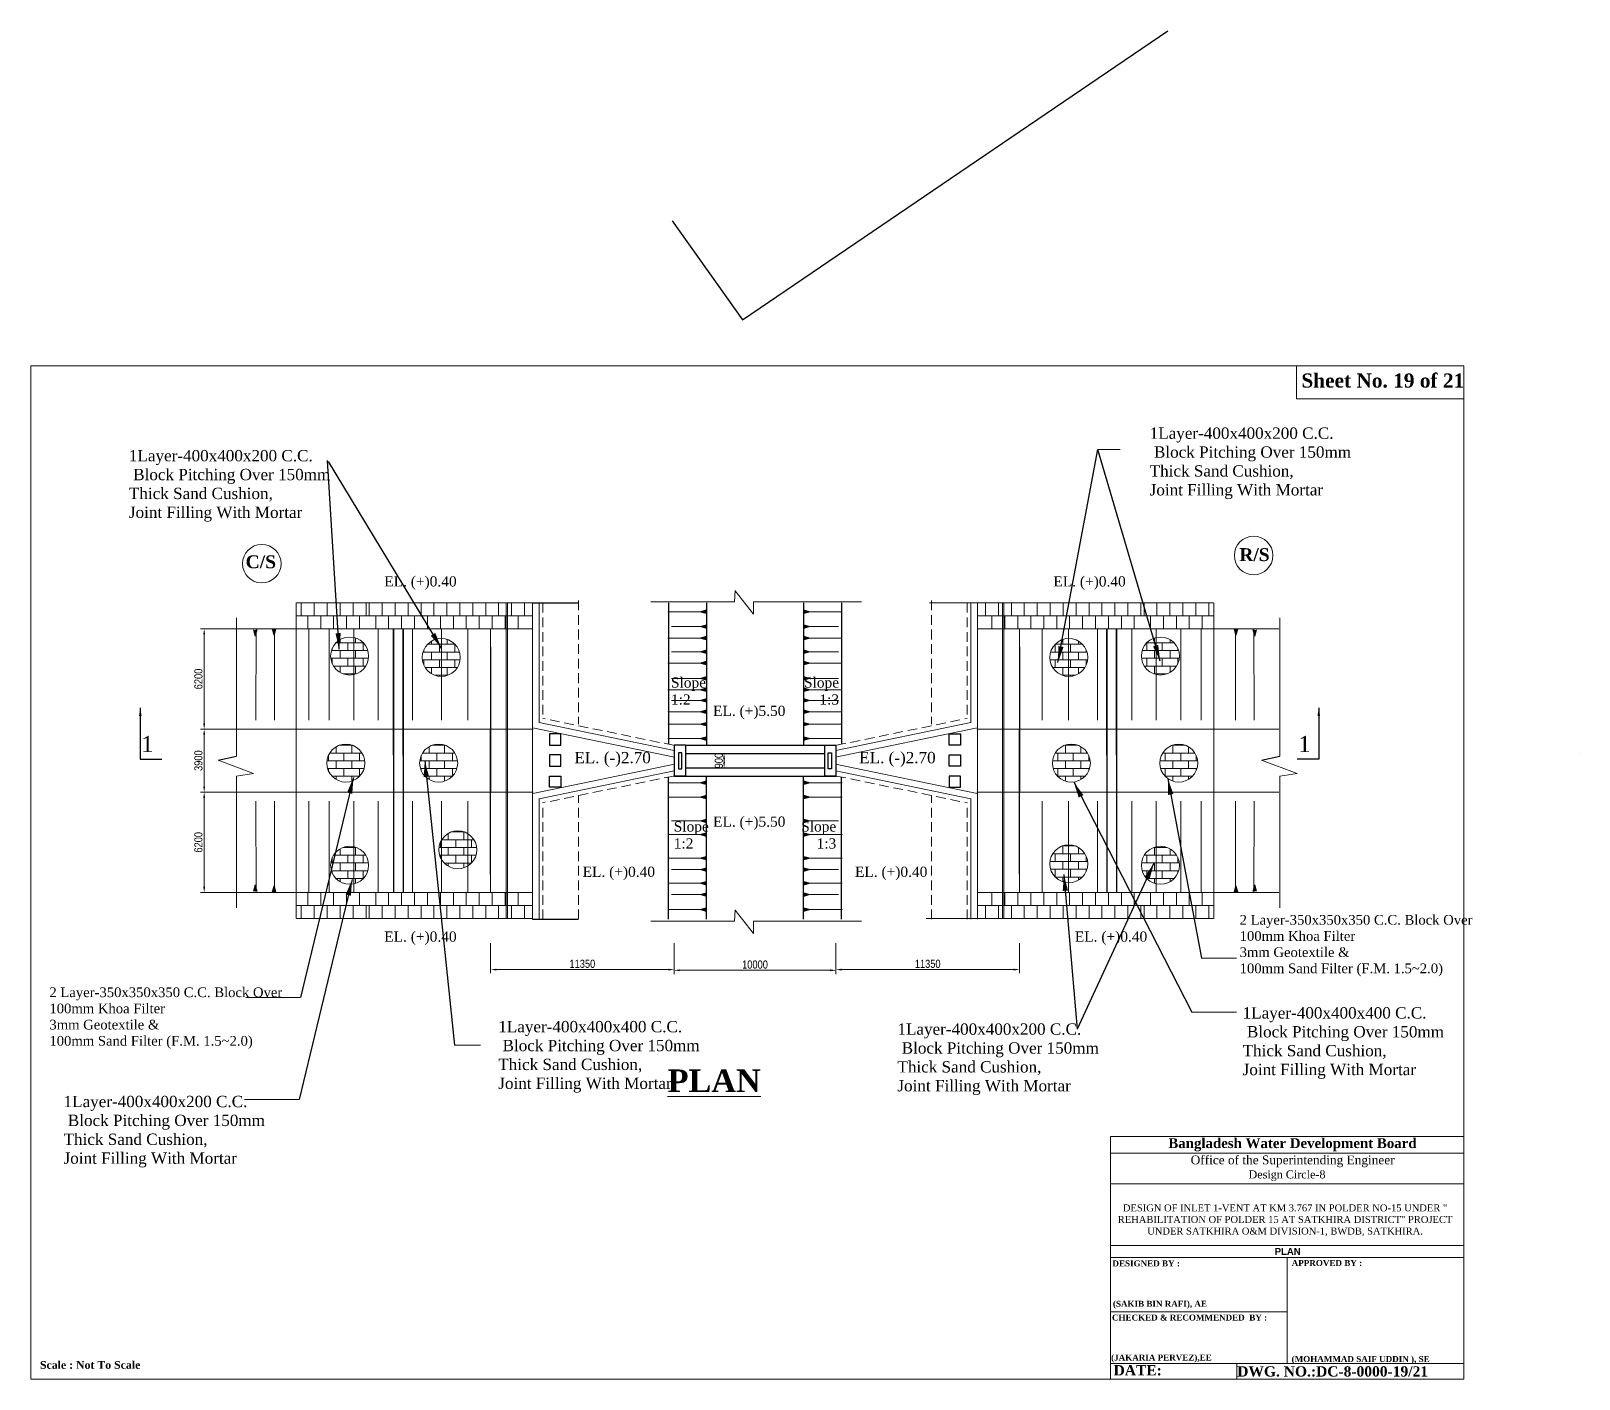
# Model space of a CAD drawing. Header units: inches. Extents: x -1277702 to 350617, y -622745 to 1282697.
# Drawn here: x -905141 to -809434, y 900296 to 983647 of the extents above; entities that cross this region are included whole.
import ezdxf

# ---------------------------------------------------------------- set-up
doc = ezdxf.new("R2010")
doc.units = ezdxf.units.IN
doc.header["$LTSCALE"] = 600
doc.header["$MEASUREMENT"] = 0
doc.linetypes.add('DASHED', pattern=[0.75, 0.5, -0.25])
doc.linetypes.add('DASHED2', pattern=[0.375, 0.25, -0.125])
for name, color, linetype, lineweight in [('arrow', 6, 'Continuous', 15), ('DIM', 140, 'Continuous', 15), ('DIMENSION', 3, 'Continuous', 15), ('LIGHT', 7, 'Continuous', 0), ('LINE', 7, 'Continuous', 20), ('slop', 8, 'Continuous', 9)]:
    doc.layers.add(name, color=color, linetype=linetype, lineweight=lineweight)
doc.layers.add('TEXT', color=7, linetype='Continuous')
doc.styles.add('1-2', font='arial.ttf')
doc.styles.add('arial', font='swisscl.ttf')
doc.styles.add('dimText', font='ARIALN.TTF')
doc.styles.add('REGULAR', font='times.ttf', dxfattribs={"height": 200})
doc.styles.add('TIMES', font='times.ttf')
doc.styles.add('Times350', font='times.ttf', dxfattribs={"height": 350})
doc.dimstyles.new('dim_230', dxfattribs={"dimtxt": 460, "dimasz": 460, "dimexe": 230, "dimexo": 100, "dimgap": 100, "dimtad": 1, "dimdec": 0, "dimzin": 0, "dimdsep": 46, "dimtxsty": 'dimText', "dimcen": 0.09, "dimclrd": 256, "dimclre": 256, "dimclrt": 7, "dimadec": 0, "dimazin": 0, "dimtfac": 1, "dimtdec": 0, "dimtofl": 0, "dimtmove": 0, "dimatfit": 3, "dimfxl": 1, "dimtolj": 1, "dimtzin": 0, "dimlwd": -1, "dimlwe": -1, "dimarcsym": 0})
doc.dimstyles.new('MITHU', dxfattribs={"dimtxt": 350, "dimasz": 200, "dimexe": 300, "dimexo": 0, "dimgap": 200, "dimtad": 1, "dimtih": 1, "dimtoh": 1, "dimdec": 0, "dimzin": 0, "dimdsep": 46, "dimtxsty": 'Standard', "dimblk": 'DOT', "dimcen": 0, "dimclrd": 256, "dimclre": 256, "dimclrt": 256, "dimadec": 0, "dimazin": 0, "dimtfac": 1, "dimtdec": 0, "dimtofl": 0, "dimtmove": 2, "dimatfit": 3, "dimfxl": 300, "dimfxlon": 1, "dimtolj": 1, "dimtzin": 0, "dimarcsym": 0})
doc.dimstyles.new('sec', dxfattribs={"dimtxt": 180, "dimasz": 300, "dimexe": 0.18, "dimexo": 0.0625, "dimgap": 0.09, "dimtad": 0, "dimtih": 1, "dimtoh": 1, "dimdec": 0, "dimzin": 0, "dimdsep": 46, "dimtxsty": 'REGULAR', "dimcen": 0.09, "dimadec": 0, "dimazin": 0, "dimtfac": 1, "dimtdec": 0, "dimtofl": 0, "dimtmove": 0, "dimatfit": 3, "dimfxl": 1, "dimtolj": 1, "dimtzin": 0, "dimarcsym": 0})

msp = doc.modelspace()

# ---------------------------------------------------------------- texts
at = {"layer": 'DIMENSION', "color": 1, "lineweight": 13, "ltscale": 2, "char_height": 800, "attachment_point": 5, "style": '1-2'}
for s, insert, width in [('{\\fTimes New Roman|b1|i0|c0|p18;R/S}', (-829501.19287, 951262.59137), 1890.8367644), ('{\\fTimes New Roman|b1|i0|c0|p18;C/S}', (-890929.25146, 950820.64464), 1995.9571192)]:
    msp.add_mtext(s, dxfattribs=dict(at, insert=insert, width=width))
at = {"layer": 'LINE', "color": 7, "lineweight": 9}
for s, insert, char_height, width, attachment_point in [('{\\fTimes New Roman|b1|i0|c0|p18;Sheet No. 19 of 21}', (-826598.2452, 962468.67286), 872.3670762, 31335.1418758, 1), ('{\\fTimes New Roman|b1|i0|c0|p18;Bangladesh Water Development Board}', (-834824.63725, 915186.06978), 608.6181373, 21861.3657331, 1), ('{\\fTimes New Roman|b0|i0|c0|p18;Office of the Superintending Engineer}', (-833445.18146, 914115.86671), 544.65483, 19563.8244922, 1), ('{\\fTimes New Roman|b0|i0|c0|p18;Design Circle-8}', (-829867.15949, 913195.59998), 495.1407545, 17785.2949929, 1), ('{\\fTimes New Roman Greek|b0|i0|c0|p18;\\C256;DESIGN OF INLET 1-VENT AT KM 3.767 IN POLDER NO-15 UNDER " REHABILITATION OF POLDER 15 AT SATKHIRA DISTRICT" PROJECT UNDER SATKHIRA O&M DIVISION-1, BWDB, SATKHIRA.\\P\\A1;\\fArial|b0|i0|c0|p34;.}', (-827608.04823, 908511.38642), 430.3728, 21720.750156, 8), ('{\\fArial|b1|i0|c0|p34;\\C0; PLAN}', (-827528.07392, 907974.96891), 421.0182084, 21282.2487907, 8)]:
    msp.add_mtext(s, dxfattribs=dict(at, insert=insert, char_height=char_height, width=width, attachment_point=attachment_point))
at = {"layer": 'LINE', "color": 7, "lineweight": 9, "attachment_point": 1}
for s, insert, char_height in [('{\\fTimes New Roman|b1|i0|c0|p18;DESIGNED BY :}', (-838280.4081, 907630.94274), 370.5134898), ('{\\fTimes New Roman|b1|i0|c0|p18;APPROVED BY :}', (-827197.79605, 907654.92446), 370.5134898), ('{\\fTimes New Roman|b1|i0|c0|p18;\\C0;(SAKIB BIN RAFI), AE}', (-838250.73362, 905133.03498), 370.5134898), ('{\\fTimes New Roman|b1|i0|c0|p18;CHECKED & RECOMMENDED  BY :}', (-838310.8638, 904282.49395), 370.5134898), ('{\\fTimes New Roman|b1|i0|c0|p18;\\C0;(JAKARIA PERVEZ),EE }', (-838362.36071, 901809.37973), 370.5134898), ('{\\fTimes New Roman|b1|i0|c0|p18;\\C0;(MOHAMMAD SAIF UDDIN ), SE}', (-827202.34725, 901718.68166), 370.5134898), ('{\\fTimes New Roman|b1|i0|c0|p18;DATE:}', (-838209.86971, 901156.92909), 634.8476086), (' {\\fTimes New Roman|b1|i0|c0|p18;DWG. NO.:DC-8-0000-19/21}', (-830801.96773, 901084.97326), 634.8476086)]:
    msp.add_mtext(s, dxfattribs=dict(at, insert=insert, char_height=char_height))
at = {"layer": 'TEXT', "lineweight": 20}
for s, insert, char_height, width, attachment_point, style in [('{\\fTimes New Roman|b0|i0|c238|p18;1Layer-400x400x\\fTimes New Roman CE|b0|i0|c238|p18;2\\fTimes New Roman|b0|i0|c238|p18;00 C.C.\\fTimes New Roman|b0|i0|c0|p18;\\P\\fTimes New Roman|b0|i0|c238|p18; Block \\fTimes New Roman|b0|i0|c0|p18;Pitching Over 150mm \\PThick Sand Cushion,                   \\PJoint Filling With Mortar}', (-835977.11095, 959129.71895), 700, 21244.8767941, 1, 'Times350'), ('{\\fTimes New Roman|b0|i0|c238|p18;1Layer-400x400x\\fTimes New Roman CE|b0|i0|c238|p18;2\\fTimes New Roman|b0|i0|c238|p18;00 C.C.\\fTimes New Roman|b0|i0|c0|p18;\\P\\fTimes New Roman|b0|i0|c238|p18; Block \\fTimes New Roman|b0|i0|c0|p18;Pitching Over 150mm \\PThick Sand Cushion,                   \\PJoint Filling With Mortar}', (-899085.19429, 957737.96193), 700, 21244.8767941, 1, 'Times350'), ('{\\fTimes New Roman|b0|i0|c238|p18;EL. (+)}0{\\fTimes New Roman|b0|i0|c238|p18;.}4{\\fTimes New Roman|b0|i0|c238|p18;0}', (-883298.29067, 949928.61476), 630, 5067.7431544, 1, 'TIMES'), ('{\\fTimes New Roman|b0|i0|c238|p18;EL. (+)}0{\\fTimes New Roman|b0|i0|c238|p18;.}4{\\fTimes New Roman|b0|i0|c238|p18;0}', (-837457.36422, 949928.61476), 630, 5067.7431544, 3, 'TIMES'), ('Slope 1:2', (-865573.9117, 941981.7567), 630, 620.1929911, 7, 'TIMES'), ('Slope 1:3', (-855181.74319, 941981.7567), 630, 620.1929911, 9, 'TIMES'), ('{\\fTimes New Roman|b0|i0|c238|p18;EL. (+)}5{\\fTimes New Roman|b0|i0|c238|p18;.}5{\\fTimes New Roman|b0|i0|c238|p18;0}', (-862971.07014, 941088.53307), 630, 5777.7431544, 7, 'TIMES'), ('{\\fTimes New Roman|b0|i0|c238|p18;1}', (-897566.51496, 940056.88907), 1000, 5630.8257271, 3, 'TIMES'), ('{\\fTimes New Roman|b0|i0|c238|p18;1}', (-826031.3106, 940056.88907), 1000, 5630.8257271, 3, 'TIMES'), ('EL. (-)2.70', (-871545.67522, 939068.35175), 700, 5630.8257271, 1, 'TIMES'), ('EL. (-)2.70', (-849209.97967, 939068.35175), 700, 5630.8257271, 3, 'TIMES'), ('{\\fTimes New Roman|b0|i0|c238|p18;EL. (+)}5{\\fTimes New Roman|b0|i0|c238|p18;.}5{\\fTimes New Roman|b0|i0|c238|p18;0}', (-862971.07014, 934240.63173), 630, 5777.7431544, 7, 'TIMES'), ('Slope 1:2', (-865401.77628, 933081.19629), 630, 620.1929911, 7, 'TIMES'), ('Slope 1:3', (-855353.87861, 933081.19629), 630, 620.1929911, 9, 'TIMES'), ('{\\fTimes New Roman|b0|i0|c238|p18;EL. (+)}0{\\fTimes New Roman|b0|i0|c238|p18;.}4{\\fTimes New Roman|b0|i0|c238|p18;0}', (-871033.72144, 931140.63173), 630, 5067.7431544, 7, 'TIMES'), ('{\\fTimes New Roman|b0|i0|c238|p18;EL. (+)}0{\\fTimes New Roman|b0|i0|c238|p18;.}4{\\fTimes New Roman|b0|i0|c238|p18;0}', (-849721.93345, 931140.63173), 630, 5067.7431544, 9, 'TIMES'), ('2{\\fTimes New Roman|b0|i0|c238|p18; Layer-}35{\\fTimes New Roman|b0|i0|c238|p18;0x}35{\\fTimes New Roman|b0|i0|c238|p18;0x}35{\\fTimes New Roman|b0|i0|c238|p18;0 C.C. Block Over \\P100mm Khoa Filter\\P3mm Geotextile &  \\P100mm Sand Filter (F.M. 1.5~2.0)\\P }', (-830417.15383, 928989.02211), 600, 15612.2449935, 1, 'TIMES'), ('{\\fTimes New Roman|b0|i0|c238|p18;EL. (+)}0{\\fTimes New Roman|b0|i0|c238|p18;.}4{\\fTimes New Roman|b0|i0|c238|p18;0}', (-883298.29067, 927132.97758), 630, 5067.7431544, 7, 'TIMES'), ('{\\fTimes New Roman|b0|i0|c238|p18;EL. (+)}0{\\fTimes New Roman|b0|i0|c238|p18;.}4{\\fTimes New Roman|b0|i0|c238|p18;0}', (-836130.27794, 927132.97758), 630, 5067.7431544, 9, 'TIMES'), ('2{\\fTimes New Roman|b0|i0|c238|p18; Layer-}35{\\fTimes New Roman|b0|i0|c238|p18;0x}35{\\fTimes New Roman|b0|i0|c238|p18;0x}35{\\fTimes New Roman|b0|i0|c238|p18;0 C.C. Block Over \\P100mm Khoa Filter\\P3mm Geotextile &  \\P100mm Sand Filter (F.M. 1.5~2.0)\\P }', (-904001.28364, 924509.86889), 600, 15612.2449935, 1, 'TIMES'), ('{\\fTimes New Roman|b0|i0|c238|p18;1Layer-400x400x\\fTimes New Roman|b0|i0|c0|p18;4\\fTimes New Roman|b0|i0|c238|p18;00 C.C.\\fTimes New Roman|b0|i0|c0|p18;\\P\\fTimes New Roman|b0|i0|c238|p18; Block \\fTimes New Roman|b0|i0|c0|p18;Pitching Over 150mm \\PThick Sand Cushion,                   \\PJoint Filling With Mortar}', (-830229.96309, 923285.47236), 700, 21244.8767941, 1, 'Times350'), ('{\\fTimes New Roman|b0|i0|c238|p18;1Layer-400x400x\\fTimes New Roman|b0|i0|c0|p18;4\\fTimes New Roman|b0|i0|c238|p18;00 C.C.\\fTimes New Roman|b0|i0|c0|p18;\\P\\fTimes New Roman|b0|i0|c238|p18; Block \\fTimes New Roman|b0|i0|c0|p18;Pitching Over 150mm \\PThick Sand Cushion,                   \\PJoint Filling With Mortar}', (-876249.00772, 922434.7044), 700, 21244.8767941, 1, 'Times350'), ('{\\fTimes New Roman|b0|i0|c238|p18;1Layer-400x400x\\fTimes New Roman CE|b0|i0|c238|p18;2\\fTimes New Roman|b0|i0|c238|p18;00 C.C.\\fTimes New Roman|b0|i0|c0|p18;\\P\\fTimes New Roman|b0|i0|c238|p18; Block \\fTimes New Roman|b0|i0|c0|p18;Pitching Over 150mm \\PThick Sand Cushion,                   \\PJoint Filling With Mortar}', (-851573.14049, 922283.23325), 700, 21244.8767941, 1, 'Times350'), ('{\\fTimes New Roman CE|b1|i0|c0|p18;\\LPLAN}', (-865779.53786, 919439.16668), 1400, 33726.2552484, 1, 'TIMES'), ('{\\fTimes New Roman|b0|i0|c238|p18;1Layer-400x400x\\fTimes New Roman CE|b0|i0|c238|p18;2\\fTimes New Roman|b0|i0|c238|p18;00 C.C.\\fTimes New Roman|b0|i0|c0|p18;\\P\\fTimes New Roman|b0|i0|c238|p18; Block \\fTimes New Roman|b0|i0|c0|p18;Pitching Over 150mm \\PThick Sand Cushion,                   \\PJoint Filling With Mortar}', (-903124.45634, 917806.1006), 700, 21244.8767941, 1, 'Times350')]:
    msp.add_mtext(s, dxfattribs=dict(at, insert=insert, char_height=char_height, width=width, attachment_point=attachment_point, style=style))
at = {"layer": 'TEXT', "color": 0, "linetype": 'ByBlock', "insert": (-904584.92429, 901410.58036), "char_height": 483.4404276, "width": 25162.8643207, "attachment_point": 1, "style": 'arial'}
msp.add_mtext('{\\fTimes New Roman|b1|i0|c0|p18;Scale : Not To Scale}', dxfattribs=at)

# ---------------------------------------------------------------- blocks, each defined once
blk = doc.blocks.new('_Dot')
at = {"color": 0, "linetype": 'ByBlock', "lineweight": -2}
blk.add_line((-0.5, 0), (-1, 0), dxfattribs=at)
at = {"color": 0, "linetype": 'ByBlock', "const_width": 0.5}
blk.add_lwpolyline([(-0.25, 0, 1), (0.25, 0, 1)], format="xyb", close=True, dxfattribs=at)
blk = doc.blocks.new('*D10')
at = {"layer": 'DEFPOINTS', "color": 0, "ltscale": 500}
for p in [(-862291, 938981), (-861833, 938981), (-861833, 938081)]:
    blk.add_point(p, dxfattribs=at)
at = {"layer": 'DIM', "color": 7, "ltscale": 500}
for p, q in [((-861933, 938981), (-862521, 938981)), ((-861933, 938081), (-862521, 938081)), ((-862291, 938431), (-862291, 938631))]:
    blk.add_line(p, q, dxfattribs=at)
for points in [[(-862349, 938631), (-862233, 938631), (-862291, 938981)], [(-862349, 938431), (-862233, 938431), (-862291, 938081)]]:
    blk.add_solid(points, dxfattribs=at)
at = {"layer": 'DIM', "color": 7, "ltscale": 500, "insert": (-862616, 938531), "char_height": 500, "attachment_point": 5, "rotation": 90, "style": 'dimText'}
blk.add_mtext('\\A1;900', dxfattribs=at)
blk = doc.blocks.new('*D7')
at = {"layer": 'DEFPOINTS', "color": 0, "ltscale": 500}
for p in [(-894432, 936581), (-891344, 936581), (-891344, 930381)]:
    blk.add_point(p, dxfattribs=at)
at = {"layer": 'DIM', "color": 7, "ltscale": 500}
for p, q in [((-891444, 936581), (-894662, 936581)), ((-894432, 930731), (-894432, 936231)), ((-891444, 930381), (-894662, 930381))]:
    blk.add_line(p, q, dxfattribs=at)
for points in [[(-894491, 936231), (-894374, 936231), (-894432, 936581)], [(-894491, 930731), (-894374, 930731), (-894432, 930381)]]:
    blk.add_solid(points, dxfattribs=at)
at = {"layer": 'DIM', "color": 7, "ltscale": 500, "insert": (-894788, 933481), "char_height": 500, "attachment_point": 5, "rotation": 90, "style": 'dimText'}
blk.add_mtext('\\A1;6200', dxfattribs=at)
blk = doc.blocks.new('*D8')
at = {"layer": 'DEFPOINTS', "color": 0, "ltscale": 500}
for p in [(-894432, 940481), (-891344, 940481), (-891344, 936581)]:
    blk.add_point(p, dxfattribs=at)
at = {"layer": 'DIM', "color": 7, "ltscale": 500}
for p, q in [((-891444, 940481), (-894662, 940481)), ((-894432, 936931), (-894432, 940131)), ((-891444, 936581), (-894662, 936581))]:
    blk.add_line(p, q, dxfattribs=at)
for points in [[(-894491, 940131), (-894374, 940131), (-894432, 940481)], [(-894491, 936931), (-894374, 936931), (-894432, 936581)]]:
    blk.add_solid(points, dxfattribs=at)
at = {"layer": 'DIM', "color": 7, "ltscale": 500, "insert": (-894788, 938531), "char_height": 500, "attachment_point": 5, "rotation": 90, "style": 'dimText'}
blk.add_mtext('\\A1;3900', dxfattribs=at)
blk = doc.blocks.new('*D9')
at = {"layer": 'DEFPOINTS', "color": 0, "ltscale": 500}
for p in [(-865378, 927159), (-855378, 927159), (-855378, 925566)]:
    blk.add_point(p, dxfattribs=at)
at = {"layer": 'DIM', "color": 7, "ltscale": 500}
for p, q in [((-865378, 927059), (-865378, 925336)), ((-855378, 927059), (-855378, 925336)), ((-865028, 925566), (-855728, 925566))]:
    blk.add_line(p, q, dxfattribs=at)
for points in [[(-865028, 925624), (-865028, 925508), (-865378, 925566)], [(-855728, 925624), (-855728, 925508), (-855378, 925566)]]:
    blk.add_solid(points, dxfattribs=at)
at = {"layer": 'DIM', "color": 7, "ltscale": 500, "insert": (-860378, 925921), "char_height": 500, "attachment_point": 5, "style": 'dimText'}
blk.add_mtext('\\A1;10000', dxfattribs=at)
blk = doc.blocks.new('*D6')
at = {"layer": 'DEFPOINTS', "color": 0, "ltscale": 500}
for p in [(-876727, 927352), (-865378, 927352), (-876727, 925611)]:
    blk.add_point(p, dxfattribs=at)
at = {"layer": 'DIM', "color": 7, "ltscale": 500}
for p, q in [((-876727, 927252), (-876727, 925381)), ((-865378, 927252), (-865378, 925381)), ((-865728, 925611), (-876377, 925611))]:
    blk.add_line(p, q, dxfattribs=at)
for points in [[(-876377, 925669), (-876377, 925553), (-876727, 925611)], [(-865728, 925669), (-865728, 925553), (-865378, 925611)]]:
    blk.add_solid(points, dxfattribs=at)
at = {"layer": 'DIM', "color": 7, "ltscale": 500, "insert": (-871053, 925966), "char_height": 500, "attachment_point": 5, "style": 'dimText'}
blk.add_mtext('\\A1;11350', dxfattribs=at)
blk = doc.blocks.new('*D11')
at = {"layer": 'DEFPOINTS', "color": 0, "ltscale": 500}
for p in [(-891344, 946681), (-894432, 940481), (-891344, 940481)]:
    blk.add_point(p, dxfattribs=at)
at = {"layer": 'DIM', "color": 7, "ltscale": 500}
for p, q in [((-891444, 946681), (-894662, 946681)), ((-894432, 946331), (-894432, 940831)), ((-891444, 940481), (-894662, 940481))]:
    blk.add_line(p, q, dxfattribs=at)
for points in [[(-894491, 946331), (-894374, 946331), (-894432, 946681)], [(-894491, 940831), (-894374, 940831), (-894432, 940481)]]:
    blk.add_solid(points, dxfattribs=at)
at = {"layer": 'DIM', "color": 7, "ltscale": 500, "insert": (-894788, 943581), "char_height": 500, "attachment_point": 5, "rotation": 90, "style": 'dimText'}
blk.add_mtext('\\A1;6200', dxfattribs=at)
blk = doc.blocks.new('*D12')
at = {"layer": 'DEFPOINTS', "color": 0, "ltscale": 500}
for p in [(-891344, 940481), (-894432, 936581), (-891344, 936581)]:
    blk.add_point(p, dxfattribs=at)
at = {"layer": 'DIM', "color": 7, "ltscale": 500}
for p, q in [((-891444, 940481), (-894662, 940481)), ((-894432, 940131), (-894432, 936931)), ((-891444, 936581), (-894662, 936581))]:
    blk.add_line(p, q, dxfattribs=at)
for points in [[(-894491, 940131), (-894374, 940131), (-894432, 940481)], [(-894491, 936931), (-894374, 936931), (-894432, 936581)]]:
    blk.add_solid(points, dxfattribs=at)
at = {"layer": 'DIM', "color": 7, "ltscale": 500, "insert": (-894788, 938531), "char_height": 500, "attachment_point": 5, "rotation": 90, "style": 'dimText'}
blk.add_mtext('\\A1;3900', dxfattribs=at)
blk = doc.blocks.new('*D13')
at = {"layer": 'DEFPOINTS', "color": 0, "ltscale": 500}
for p in [(-855378, 927352), (-844028, 927352), (-844028, 925611)]:
    blk.add_point(p, dxfattribs=at)
at = {"layer": 'DIM', "color": 7, "ltscale": 500}
for p, q in [((-855378, 927252), (-855378, 925381)), ((-844028, 927252), (-844028, 925381)), ((-855028, 925611), (-844378, 925611))]:
    blk.add_line(p, q, dxfattribs=at)
for points in [[(-855028, 925669), (-855028, 925553), (-855378, 925611)], [(-844378, 925669), (-844378, 925553), (-844028, 925611)]]:
    blk.add_solid(points, dxfattribs=at)
at = {"layer": 'DIM', "color": 7, "ltscale": 500, "insert": (-849703, 925966), "char_height": 500, "attachment_point": 5, "style": 'dimText'}
blk.add_mtext('\\A1;11350', dxfattribs=at)

# ---------------------------------------------------------------- dimensions: what is measured, and where the dimension line sits
at = {"layer": 'DIM', "color": 7, "ltscale": 500}
for base, p1, p2, angle, picture, middle in [((-894432.29404, 940480.79617), (-891344.47993, 946680.79617), (-891344.47993, 940480.79617), 270, '*D11', (-894787.58054, 943580.79617)), ((-894432.29404, 940480.79617), (-891344.47993, 936580.79617), (-891344.47993, 940480.79617), 90, '*D8', (-894787.58054, 938530.79617)), ((-894432.29404, 936580.79617), (-891344.47993, 940480.79617), (-891344.47993, 936580.79617), 270, '*D12', (-894787.58054, 938530.79617)), ((-894432.29404, 936580.79617), (-891344.47993, 930380.79617), (-891344.47993, 936580.79617), 90, '*D7', (-894787.58054, 933480.79617)), ((-844028.18994, 925611.05875), (-855377.82744, 927351.68564), (-844028.18994, 927351.68564), 180, '*D13', (-849703.00869, 925966.34524))]:
    dim = msp.add_linear_dim(base=base, p1=p1, p2=p2, angle=angle, dimstyle='dim_230', override={"dimtxt": 500, "dimasz": 350, "dimsah": 1, "dimclrd": 7, "dimclre": 7, "dimtmove": 2}, dxfattribs=at)
    dim.commit()
    dim.dimension.update_dxf_attribs({"geometry": picture, "text_midpoint": middle})
dim = msp.add_linear_dim(base=(-862291.14854, 938980.79617), p1=(-861833.37688, 938080.79617), p2=(-861833.37688, 938980.79617), angle=90, dimstyle='dim_230', override={"dimtxt": 500, "dimasz": 350, "dimsah": 1, "dimclrd": 7, "dimclre": 7, "dimtmove": 2}, dxfattribs=at)
dim.commit()
dim.dimension.update_dxf_attribs({"geometry": '*D10', "text_midpoint": (-862615.51655, 938530.79617), "dimtype": 160})
for base, p1, p2, picture, middle in [((-876727.46494, 925611.05875), (-865377.82744, 927351.68564), (-876727.46494, 927351.68564), '*D6', (-871052.64619, 925966.34524)), ((-855377.82744, 925565.94076), (-865377.82744, 927158.50933), (-855377.82744, 927158.50933), '*D9', (-860377.82744, 925921.22726))]:
    dim = msp.add_linear_dim(base=base, p1=p1, p2=p2, dimstyle='dim_230', override={"dimtxt": 500, "dimasz": 350, "dimsah": 1, "dimclrd": 7, "dimclre": 7, "dimtmove": 2}, dxfattribs=at)
    dim.commit()
    dim.dimension.update_dxf_attribs({"geometry": picture, "text_midpoint": middle})

# ---------------------------------------------------------------- hatches: boundary and pattern name
at = {"layer": 'LINE', "ltscale": 2}
h = msp.add_hatch(dxfattribs=at)
h.set_pattern_fill('AR-B816', color=256, scale=60, style=0)
h.set_pattern_definition([(0, (-1358834.37, 916057.87), (0, -480), []), (270, (-1358834.37, 916057.87), (-480, -480), [480, -480])])
edge = h.paths.add_edge_path()
edge.add_arc((-885440.01724, 945000.55025), 1174.97082, 0, 180, ccw=False)
edge.add_arc((-885440.01724, 945000.55025), 1174.97082, 180, 360, ccw=False)
h = msp.add_hatch(dxfattribs=at)
h.set_pattern_fill('AR-B816', color=256, scale=60, style=0)
h.set_pattern_definition([(0, (-1353169.94, 915967.57), (0, -480), []), (270, (-1353169.94, 915967.57), (-480, -480), [480, -480])])
edge = h.paths.add_edge_path()
edge.add_arc((-879775.58945, 944910.25825), 1174.97082, 0, 180, ccw=False)
edge.add_arc((-879775.58945, 944910.25825), 1174.97082, 180, 360, ccw=False)
h = msp.add_hatch(dxfattribs=at)
h.set_pattern_fill('AR-B816', color=256, scale=60, style=0)
h.set_pattern_definition([(180, (-367585.7, 915967.57), (0, -480), []), (270, (-367585.7, 915967.57), (480, -480), [480, -480])])
edge = h.paths.add_edge_path()
edge.add_arc((-840980.06544, 944910.25825), 1174.97082, 360, 540)
edge.add_arc((-840980.06544, 944910.25825), 1174.97082, 180, 360)
h = msp.add_hatch(dxfattribs=at)
h.set_pattern_fill('AR-B816', color=256, scale=60, style=0)
h.set_pattern_definition([(180, (-361921.3, 916057.87), (0, -480), []), (270, (-361921.3, 916057.87), (480, -480), [480, -480])])
edge = h.paths.add_edge_path()
edge.add_arc((-835315.63765, 945000.55025), 1174.97082, 360, 540)
edge.add_arc((-835315.63765, 945000.55025), 1174.97082, 180, 360)
h = msp.add_hatch(dxfattribs=at)
h.set_pattern_fill('AR-B816', color=256, scale=60, style=0)
h.set_pattern_definition([(0, (-1359068.85, 967321.74), (0, 480), []), (90, (-1359068.85, 967321.74), (-480, 480), [480, -480])])
edge = h.paths.add_edge_path()
edge.add_arc((-885674.49303, 938379.05147), 1174.97082, 180, 360)
edge.add_arc((-885674.49303, 938379.05147), 1174.97082, 0, 180)
h = msp.add_hatch(dxfattribs=at)
h.set_pattern_fill('AR-B816', color=256, scale=60, style=0)
h.set_pattern_definition([(0, (-1353330, 967321.74), (0, 480), []), (90, (-1353330, 967321.74), (-480, 480), [480, -480])])
edge = h.paths.add_edge_path()
edge.add_arc((-879935.65656, 938379.05147), 1174.97082, 180, 360)
edge.add_arc((-879935.65656, 938379.05147), 1174.97082, 0, 180)
h = msp.add_hatch(dxfattribs=at)
h.set_pattern_fill('AR-B816', color=256, scale=60, style=0)
h.set_pattern_definition([(180, (-367425.65, 967321.74), (0, 480), []), (90, (-367425.65, 967321.74), (480, 480), [480, -480])])
edge = h.paths.add_edge_path()
edge.add_arc((-840819.99833, 938379.05147), 1174.97082, 180, 360, ccw=False)
edge.add_arc((-840819.99833, 938379.05147), 1174.97082, 360, 540, ccw=False)
h = msp.add_hatch(dxfattribs=at)
h.set_pattern_fill('AR-B816', color=256, scale=60, style=0)
h.set_pattern_definition([(180, (-360782.5, 967321.74), (0, 480), []), (90, (-360782.5, 967321.74), (480, 480), [480, -480])])
edge = h.paths.add_edge_path()
edge.add_arc((-834176.87329, 938379.05147), 1174.97082, 180, 360, ccw=False)
edge.add_arc((-834176.87329, 938379.05147), 1174.97082, 360, 540, ccw=False)
h = msp.add_hatch(dxfattribs=at)
h.set_pattern_fill('AR-B816', color=256, scale=60, style=0)
h.set_pattern_definition([(0, (-1352145.5, 961960), (0, 480), []), (90, (-1352145.5, 961960), (-480, 480), [480, -480])])
edge = h.paths.add_edge_path()
edge.add_arc((-878751.13845, 933017.31604), 1174.97082, 180, 360)
edge.add_arc((-878751.13845, 933017.31604), 1174.97082, 0, 180)
h = msp.add_hatch(dxfattribs=at)
h.set_pattern_fill('AR-B816', color=256, scale=60, style=0)
h.set_pattern_definition([(0, (-1358834.37, 961003.73), (0, 480), []), (90, (-1358834.37, 961003.73), (-480, 480), [480, -480])])
edge = h.paths.add_edge_path()
edge.add_arc((-885440.01724, 932061.04209), 1174.97082, 180, 360)
edge.add_arc((-885440.01724, 932061.04209), 1174.97082, 0, 180)
h = msp.add_hatch(dxfattribs=at)
h.set_pattern_fill('AR-B816', color=256, scale=60, style=0)
h.set_pattern_definition([(180, (-367585.7, 961094), (0, 480), []), (90, (-367585.7, 961094), (480, 480), [480, -480])])
edge = h.paths.add_edge_path()
edge.add_arc((-840980.06544, 932151.33409), 1174.97082, 180, 360, ccw=False)
edge.add_arc((-840980.06544, 932151.33409), 1174.97082, 360, 540, ccw=False)
h = msp.add_hatch(dxfattribs=at)
h.set_pattern_fill('AR-B816', color=256, scale=60, style=0)
h.set_pattern_definition([(180, (-361921.3, 961003.73), (0, 480), []), (90, (-361921.3, 961003.73), (480, 480), [480, -480])])
edge = h.paths.add_edge_path()
edge.add_arc((-835315.63765, 932061.04209), 1174.97082, 180, 360, ccw=False)
edge.add_arc((-835315.63765, 932061.04209), 1174.97082, 360, 540, ccw=False)

# ---------------------------------------------------------------- linework, layer by layer
at = {"color": 7}
for p, q in [((-861155.56187, 965793.89539), (-834864.87519, 983646.65744)), ((-865494.79811, 971914.84316), (-861155.56187, 965793.89539)), ((-874128.24769, 948280.80085), (-871288.38169, 948280.80085)), ((-876727.46494, 945543.26913), (-876727.46494, 936617.63946)), ((-876727.46494, 945543.26913), (-876727.46494, 936617.63946)), ((-844028.18994, 945543.26913), (-844028.18994, 936617.63946)), ((-844028.18994, 945543.26913), (-844028.18994, 936617.63946)), ((-876727.46494, 931518.32321), (-876727.46494, 940443.95287)), ((-844028.18994, 931518.32321), (-844028.18994, 940443.95287)), ((-864677.82744, 939480.79617), (-865377.82744, 939480.79617)), ((-864677.82744, 939480.79617), (-856077.82744, 939480.79617)), ((-864677.82744, 939480.79617), (-864677.82744, 937580.79617)), ((-864677.82744, 938980.79617), (-856077.82744, 938980.79617)), ((-856077.82744, 939480.79617), (-856077.82744, 937580.79617)), ((-856077.82744, 939480.79617), (-855377.82744, 939480.79617)), ((-893572.13876, 938551.87681), (-892435.5629, 938809.67174)), ((-864677.82744, 938080.79617), (-856077.82744, 938080.79617)), ((-829062.74428, 938551.87681), (-827926.16842, 938809.67174)), ((-864677.82744, 937580.79617), (-865407.60298, 937580.79617)), ((-864677.82744, 937580.79617), (-856077.82744, 937580.79617)), ((-856077.82744, 937580.79617), (-855348.05191, 937580.79617)), ((-874124.15619, 928722.67703), (-871315.33289, 928722.67703))]:
    msp.add_line(p, q, dxfattribs=at)
at = {"color": 1}
for p, q in [((-865721.43846, 948280.80085), (-865721.43846, 939545.13448)), ((-863377.39976, 948280.80085), (-863377.39976, 939480.79617)), ((-863377.39976, 948280.80085), (-863377.39976, 939480.79617)), ((-857378.25513, 948280.80085), (-857378.25513, 939480.79617)), ((-857378.25513, 948280.80085), (-857378.25513, 939480.79617)), ((-855034.21643, 948280.80085), (-855034.21643, 939545.13448)), ((-882726.7682, 946680.79617), (-882726.7682, 938185.878)), ((-882726.7682, 938875.71434), (-882726.7682, 946680.79617)), ((-882726.7682, 938875.71434), (-882726.7682, 946680.79617)), ((-882126.7682, 946680.79617), (-882126.7682, 938185.878)), ((-882126.7682, 945820.25675), (-882126.7682, 946680.79617)), ((-838628.88669, 946680.79617), (-838628.88669, 938185.878)), ((-838628.88669, 945820.25675), (-838628.88669, 946680.79617)), ((-838028.88669, 946680.79617), (-838028.88669, 938185.878)), ((-838028.88669, 938875.71434), (-838028.88669, 946680.79617)), ((-838028.88669, 938875.71434), (-838028.88669, 946680.79617)), ((-882126.7682, 938875.71434), (-882126.7682, 945820.25675)), ((-882126.7682, 938875.71434), (-882126.7682, 945820.25675)), ((-838628.88669, 938875.71434), (-838628.88669, 945820.25675)), ((-838628.88669, 938875.71434), (-838628.88669, 945820.25675)), ((-882726.7682, 938185.878), (-882726.7682, 930380.79617)), ((-882126.7682, 938185.878), (-882126.7682, 931241.33559)), ((-838628.88669, 938185.878), (-838628.88669, 931241.33559)), ((-838028.88669, 938185.878), (-838028.88669, 930380.79617)), ((-865721.43846, 928722.67703), (-865721.43846, 937516.45786)), ((-863377.39976, 928722.67703), (-863377.39976, 937580.79617)), ((-857378.25513, 928722.67703), (-857378.25513, 937580.79617)), ((-855034.21643, 928722.67703), (-855034.21643, 937516.45786)), ((-882126.7682, 931241.33559), (-882126.7682, 930380.79617)), ((-838628.88669, 931241.33559), (-838628.88669, 930380.79617))]:
    msp.add_line(p, q, dxfattribs=at)
at = {"color": 0}
for p, q in [((-865377.82744, 939480.79617), (-865377.82744, 938185.878)), ((-855377.82744, 939480.79617), (-855377.82744, 938185.878)), ((-865377.82744, 938185.878), (-865377.82744, 937580.79617)), ((-855377.82744, 938185.878), (-855377.82744, 937580.79617)), ((-865377.82744, 937580.79617), (-864677.82744, 937580.79617)), ((-855377.82744, 937580.79617), (-856077.82744, 937580.79617))]:
    msp.add_line(p, q, dxfattribs=at)
at = {"color": 7}
for points in [[(-873077.82744, 939481.04164), (-872377.82744, 939481.04164), (-872377.82744, 940181.04164), (-873077.82744, 940181.04164)], [(-847677.82744, 939481.04164), (-848377.82744, 939481.04164), (-848377.82744, 940181.04164), (-847677.82744, 940181.04164)], [(-865103.72918, 938016.13331), (-864903.72918, 938016.13331), (-864903.72918, 939006.22225), (-865103.72918, 939006.22225)], [(-855651.9257, 938016.13331), (-855851.9257, 938016.13331), (-855851.9257, 939006.22225), (-855651.9257, 939006.22225)], [(-873077.82744, 938180.79617), (-872377.82744, 938180.79617), (-872377.82744, 938880.79617), (-873077.82744, 938880.79617)], [(-847677.82744, 938180.79617), (-848377.82744, 938180.79617), (-848377.82744, 938880.79617), (-847677.82744, 938880.79617)], [(-873077.82744, 937580.5507), (-872377.82744, 937580.5507), (-872377.82744, 936880.5507), (-873077.82744, 936880.5507)], [(-847677.82744, 937580.5507), (-848377.82744, 937580.5507), (-848377.82744, 936880.5507), (-847677.82744, 936880.5507)]]:
    msp.add_lwpolyline(points, close=True, dxfattribs=at)
at = {"layer": 'arrow', "lineweight": 15, "ltscale": 2}
for p, q in [((-839185.852, 957766.84082), (-837812.12247, 957766.84082)), ((-832777.86988, 926321.7798), (-830609.39878, 926321.7798)), ((-888496.59467, 923884.50195), (-891864.36365, 923884.50195)), ((-833379.31302, 922970.85216), (-830609.39878, 922970.85216)), ((-878953.12883, 920946.20128), (-877351.08485, 920946.20128)), ((-888581.72221, 917578.02063), (-891949.49119, 917578.02063))]:
    msp.add_line(p, q, dxfattribs=at)
at = {"layer": 'LIGHT', "lineweight": 0}
for p, q in [((-863780.07157, 947738.85182), (-865763.35265, 947738.85182)), ((-863389.75216, 947854.02365), (-863780.07157, 947738.85182)), ((-863389.75216, 947854.02365), (-863780.07157, 947738.85182)), ((-863780.07157, 947738.85182), (-863389.75216, 947631.90276)), ((-863780.07157, 947738.85182), (-863389.75216, 947631.90276)), ((-857365.90273, 947854.02365), (-856975.58332, 947738.85182)), ((-857365.90273, 947854.02365), (-856975.58332, 947738.85182)), ((-856975.58332, 947738.85182), (-857365.90273, 947631.90276)), ((-856975.58332, 947738.85182), (-857365.90273, 947631.90276)), ((-856975.58332, 947738.85182), (-854992.30224, 947738.85182)), ((-891386.62481, 946608.90048), (-891271.45298, 946218.58108)), ((-891271.45298, 946218.58108), (-891164.50392, 946608.90048)), ((-891212.70459, 946680.79617), (-891232.79737, 941031.96138)), ((-890221.03223, 946649.82612), (-890105.8604, 946259.50672)), ((-890105.8604, 946259.50672), (-889998.91134, 946649.82612)), ((-890080.27253, 946680.79617), (-890075.45814, 941031.96138)), ((-887955.73413, 941031.96138), (-887955.73413, 946680.79617)), ((-886703.1387, 941031.96138), (-886703.1387, 946680.79617)), ((-885183.8826, 941031.96138), (-885176.56251, 946680.79617)), ((-883666.44343, 941031.96138), (-883666.44343, 946680.79617)), ((-881554.00018, 941031.96138), (-881544.81175, 946680.79617)), ((-879766.60825, 941031.96138), (-879766.60825, 946680.79617)), ((-878127.2526, 941031.96138), (-878127.2526, 946680.79617)), ((-863386.54585, 946817.24306), (-865542.78349, 946817.24306)), ((-863386.54585, 946817.24306), (-865542.78349, 946817.24306)), ((-863386.54585, 946932.41489), (-863776.86525, 946817.24306)), ((-863386.54585, 946932.41489), (-863776.86525, 946817.24306)), ((-863776.86525, 946817.24306), (-863386.54585, 946710.294)), ((-863776.86525, 946817.24306), (-863386.54585, 946710.294)), ((-857369.10904, 946932.41489), (-856978.78964, 946817.24306)), ((-857369.10904, 946932.41489), (-856978.78964, 946817.24306)), ((-856978.78964, 946817.24306), (-857369.10904, 946710.294)), ((-857369.10904, 946817.24306), (-855212.8714, 946817.24306)), ((-856978.78964, 946817.24306), (-857369.10904, 946710.294)), ((-857369.10904, 946817.24306), (-855212.8714, 946817.24306)), ((-842628.40229, 941031.96138), (-842628.40229, 946680.79617)), ((-840989.04664, 941031.96138), (-840989.04664, 946680.79617)), ((-839201.65471, 941031.96138), (-839210.84314, 946680.79617)), ((-837089.21146, 941031.96138), (-837089.21146, 946680.79617)), ((-835571.77229, 941031.96138), (-835579.09238, 946680.79617)), ((-834052.51619, 941031.96138), (-834052.51619, 946680.79617)), ((-832799.92076, 941031.96138), (-832799.92076, 946680.79617)), ((-830649.79449, 946259.50672), (-830756.74355, 946649.82612)), ((-830675.38236, 946680.79617), (-830680.19675, 941031.96138)), ((-830534.62266, 946649.82612), (-830649.79449, 946259.50672)), ((-829484.20191, 946218.58108), (-829591.15097, 946608.90048)), ((-829542.9503, 946680.79617), (-829522.85752, 941031.96138)), ((-829369.03008, 946608.90048), (-829484.20191, 946218.58108)), ((-863780.07157, 946112.83915), (-865763.35265, 946112.83915)), ((-863389.75216, 946228.01098), (-863780.07157, 946112.83915)), ((-863389.75216, 946228.01098), (-863780.07157, 946112.83915)), ((-863780.07157, 946112.83915), (-863389.75216, 946005.89009)), ((-863780.07157, 946112.83915), (-863389.75216, 946005.89009)), ((-857365.90273, 946228.01098), (-856975.58332, 946112.83915)), ((-857365.90273, 946228.01098), (-856975.58332, 946112.83915)), ((-856975.58332, 946112.83915), (-857365.90273, 946005.89009)), ((-856975.58332, 946112.83915), (-857365.90273, 946005.89009)), ((-856975.58332, 946112.83915), (-854992.30224, 946112.83915)), ((-863386.54585, 945261.09548), (-865542.78349, 945261.09548)), ((-863386.54585, 945261.09548), (-865542.78349, 945261.09548)), ((-863389.75216, 944671.8634), (-863780.07157, 944556.69157)), ((-863389.75216, 944671.8634), (-863780.07157, 944556.69157)), ((-863386.54585, 945376.26731), (-863776.86525, 945261.09548)), ((-863386.54585, 945376.26731), (-863776.86525, 945261.09548)), ((-863776.86525, 945261.09548), (-863386.54585, 945154.14642)), ((-863776.86525, 945261.09548), (-863386.54585, 945154.14642)), ((-857369.10904, 945376.26731), (-856978.78964, 945261.09548)), ((-857369.10904, 945376.26731), (-856978.78964, 945261.09548)), ((-856978.78964, 945261.09548), (-857369.10904, 945154.14642)), ((-857369.10904, 945261.09548), (-855212.8714, 945261.09548)), ((-856978.78964, 945261.09548), (-857369.10904, 945154.14642)), ((-857369.10904, 945261.09548), (-855212.8714, 945261.09548)), ((-857365.90273, 944671.8634), (-856975.58332, 944556.69157)), ((-857365.90273, 944671.8634), (-856975.58332, 944556.69157)), ((-863780.07157, 944556.69157), (-865763.35265, 944556.69157)), ((-863780.07157, 944556.69157), (-863389.75216, 944449.74251)), ((-863780.07157, 944556.69157), (-863389.75216, 944449.74251)), ((-863386.54585, 943734.0375), (-863776.86525, 943618.86567)), ((-863386.54585, 943734.0375), (-863776.86525, 943618.86567)), ((-857369.10904, 943734.0375), (-856978.78964, 943618.86567)), ((-857369.10904, 943734.0375), (-856978.78964, 943618.86567)), ((-856975.58332, 944556.69157), (-857365.90273, 944449.74251)), ((-856975.58332, 944556.69157), (-857365.90273, 944449.74251)), ((-856975.58332, 944556.69157), (-854992.30224, 944556.69157)), ((-863780.07157, 942914.46175), (-865763.35265, 942914.46175)), ((-863386.54585, 943618.86567), (-865542.78349, 943618.86567)), ((-863386.54585, 943618.86567), (-865542.78349, 943618.86567)), ((-863389.75216, 943029.63358), (-863780.07157, 942914.46175)), ((-863389.75216, 943029.63358), (-863780.07157, 942914.46175)), ((-863780.07157, 942914.46175), (-863389.75216, 942807.51269)), ((-863780.07157, 942914.46175), (-863389.75216, 942807.51269)), ((-863776.86525, 943618.86567), (-863386.54585, 943511.91661)), ((-863776.86525, 943618.86567), (-863386.54585, 943511.91661)), ((-856978.78964, 943618.86567), (-857369.10904, 943511.91661)), ((-857369.10904, 943618.86567), (-855212.8714, 943618.86567)), ((-856978.78964, 943618.86567), (-857369.10904, 943511.91661)), ((-857369.10904, 943618.86567), (-855212.8714, 943618.86567)), ((-857365.90273, 943029.63358), (-856975.58332, 942914.46175)), ((-857365.90273, 943029.63358), (-856975.58332, 942914.46175)), ((-856975.58332, 942914.46175), (-857365.90273, 942807.51269)), ((-856975.58332, 942914.46175), (-857365.90273, 942807.51269)), ((-856975.58332, 942914.46175), (-854992.30224, 942914.46175)), ((-863386.54585, 942254.98364), (-865542.78349, 942254.98364)), ((-863386.54585, 942254.98364), (-865542.78349, 942254.98364)), ((-863386.54585, 942370.15547), (-863776.86525, 942254.98364)), ((-863386.54585, 942370.15547), (-863776.86525, 942254.98364)), ((-863776.86525, 942254.98364), (-863386.54585, 942148.03458)), ((-863776.86525, 942254.98364), (-863386.54585, 942148.03458)), ((-857369.10904, 942370.15547), (-856978.78964, 942254.98364)), ((-857369.10904, 942370.15547), (-856978.78964, 942254.98364)), ((-856978.78964, 942254.98364), (-857369.10904, 942148.03458)), ((-857369.10904, 942254.98364), (-855212.8714, 942254.98364)), ((-856978.78964, 942254.98364), (-857369.10904, 942148.03458)), ((-857369.10904, 942254.98364), (-855212.8714, 942254.98364)), ((-863780.07157, 941550.57973), (-865763.35265, 941550.57973)), ((-863389.75216, 941665.75156), (-863780.07157, 941550.57973)), ((-863389.75216, 941665.75156), (-863780.07157, 941550.57973)), ((-863780.07157, 941550.57973), (-863389.75216, 941443.63067)), ((-863780.07157, 941550.57973), (-863389.75216, 941443.63067)), ((-863389.75216, 940897.13689), (-863780.07157, 940781.96506)), ((-863389.75216, 940897.13689), (-863780.07157, 940781.96506)), ((-857365.90273, 941665.75156), (-856975.58332, 941550.57973)), ((-857365.90273, 941665.75156), (-856975.58332, 941550.57973)), ((-856975.58332, 941550.57973), (-857365.90273, 941443.63067)), ((-856975.58332, 941550.57973), (-857365.90273, 941443.63067)), ((-857365.90273, 940897.13689), (-856975.58332, 940781.96506)), ((-857365.90273, 940897.13689), (-856975.58332, 940781.96506)), ((-856975.58332, 941550.57973), (-854992.30224, 941550.57973)), ((-863780.07157, 940781.96506), (-865763.35265, 940781.96506)), ((-863780.07157, 939893.03729), (-865763.35265, 939893.03729)), ((-863780.07157, 940781.96506), (-863389.75216, 940675.016)), ((-863780.07157, 940781.96506), (-863389.75216, 940675.016)), ((-863389.75216, 940008.20912), (-863780.07157, 939893.03729)), ((-863389.75216, 940008.20912), (-863780.07157, 939893.03729)), ((-863780.07157, 939893.03729), (-863389.75216, 939786.08823)), ((-863780.07157, 939893.03729), (-863389.75216, 939786.08823)), ((-856975.58332, 940781.96506), (-857365.90273, 940675.016)), ((-856975.58332, 940781.96506), (-857365.90273, 940675.016)), ((-857365.90273, 940008.20912), (-856975.58332, 939893.03729)), ((-857365.90273, 940008.20912), (-856975.58332, 939893.03729)), ((-856975.58332, 939893.03729), (-857365.90273, 939786.08823)), ((-856975.58332, 939893.03729), (-857365.90273, 939786.08823)), ((-856975.58332, 940781.96506), (-854992.30224, 940781.96506)), ((-856975.58332, 939893.03729), (-854992.30224, 939893.03729)), ((-863780.07157, 937168.55504), (-865763.35265, 937168.55504)), ((-863780.07157, 937168.55504), (-863389.75216, 937275.5041)), ((-863780.07157, 937168.55504), (-863389.75216, 937275.5041)), ((-863389.75216, 937053.38321), (-863780.07157, 937168.55504)), ((-863389.75216, 937053.38321), (-863780.07157, 937168.55504)), ((-856975.58332, 937168.55504), (-857365.90273, 937275.5041)), ((-856975.58332, 937168.55504), (-857365.90273, 937275.5041)), ((-857365.90273, 937053.38321), (-856975.58332, 937168.55504)), ((-857365.90273, 937053.38321), (-856975.58332, 937168.55504)), ((-856975.58332, 937168.55504), (-854992.30224, 937168.55504)), ((-891212.70459, 930380.79617), (-891232.79737, 936029.63096)), ((-890080.27253, 930380.79617), (-890075.45814, 936029.63096)), ((-887955.73413, 936029.63096), (-887955.73413, 930380.79617)), ((-886703.1387, 936029.63096), (-886703.1387, 930380.79617)), ((-885183.8826, 936029.63096), (-885176.56251, 930380.79617)), ((-883666.44343, 936029.63096), (-883666.44343, 930380.79617)), ((-881554.00018, 936029.63096), (-881544.81175, 930380.79617)), ((-879766.60825, 936029.63096), (-879766.60825, 930380.79617)), ((-878127.2526, 936029.63096), (-878127.2526, 930380.79617)), ((-863780.07157, 936279.62728), (-865763.35265, 936279.62728)), ((-863780.07157, 936279.62728), (-863389.75216, 936386.57634)), ((-863780.07157, 936279.62728), (-863389.75216, 936386.57634)), ((-863389.75216, 936164.45545), (-863780.07157, 936279.62728)), ((-863389.75216, 936164.45545), (-863780.07157, 936279.62728)), ((-856975.58332, 936279.62728), (-857365.90273, 936386.57634)), ((-856975.58332, 936279.62728), (-857365.90273, 936386.57634)), ((-857365.90273, 936164.45545), (-856975.58332, 936279.62728)), ((-857365.90273, 936164.45545), (-856975.58332, 936279.62728)), ((-856975.58332, 936279.62728), (-854992.30224, 936279.62728)), ((-842628.40229, 936029.63096), (-842628.40229, 930380.79617)), ((-840989.04664, 936029.63096), (-840989.04664, 930380.79617)), ((-839201.65471, 936029.63096), (-839210.84314, 930380.79617)), ((-837089.21146, 936029.63096), (-837089.21146, 930380.79617)), ((-835571.77229, 936029.63096), (-835579.09238, 930380.79617)), ((-834052.51619, 936029.63096), (-834052.51619, 930380.79617)), ((-832799.92076, 936029.63096), (-832799.92076, 930380.79617)), ((-830675.38236, 930380.79617), (-830680.19675, 936029.63096)), ((-829542.9503, 930380.79617), (-829522.85752, 936029.63096)), ((-863386.54585, 934806.45055), (-865542.78349, 934806.45055)), ((-863386.54585, 934806.45055), (-865542.78349, 934806.45055)), ((-863776.86525, 934806.45055), (-863386.54585, 934913.39961)), ((-863776.86525, 934806.45055), (-863386.54585, 934913.39961)), ((-863386.54585, 934691.27872), (-863776.86525, 934806.45055)), ((-863386.54585, 934691.27872), (-863776.86525, 934806.45055)), ((-856978.78964, 934806.45055), (-857369.10904, 934913.39961)), ((-856978.78964, 934806.45055), (-857369.10904, 934913.39961)), ((-857369.10904, 934691.27872), (-856978.78964, 934806.45055)), ((-857369.10904, 934806.45055), (-855212.8714, 934806.45055)), ((-857369.10904, 934691.27872), (-856978.78964, 934806.45055)), ((-857369.10904, 934806.45055), (-855212.8714, 934806.45055)), ((-863780.07157, 933954.70688), (-865763.35265, 933954.70688)), ((-863780.07157, 933954.70688), (-863389.75216, 934061.65594)), ((-863780.07157, 933954.70688), (-863389.75216, 934061.65594)), ((-863389.75216, 933839.53505), (-863780.07157, 933954.70688)), ((-863389.75216, 933839.53505), (-863780.07157, 933954.70688)), ((-856975.58332, 933954.70688), (-857365.90273, 934061.65594)), ((-856975.58332, 933954.70688), (-857365.90273, 934061.65594)), ((-857365.90273, 933839.53505), (-856975.58332, 933954.70688)), ((-857365.90273, 933839.53505), (-856975.58332, 933954.70688)), ((-856975.58332, 933954.70688), (-854992.30224, 933954.70688)), ((-863780.07157, 932504.90077), (-865763.35265, 932504.90077)), ((-863780.07157, 932504.90077), (-863389.75216, 932611.84983)), ((-863780.07157, 932504.90077), (-863389.75216, 932611.84983)), ((-863389.75216, 932389.72894), (-863780.07157, 932504.90077)), ((-863389.75216, 932389.72894), (-863780.07157, 932504.90077)), ((-856975.58332, 932504.90077), (-857365.90273, 932611.84983)), ((-856975.58332, 932504.90077), (-857365.90273, 932611.84983)), ((-857365.90273, 932389.72894), (-856975.58332, 932504.90077)), ((-857365.90273, 932389.72894), (-856975.58332, 932504.90077)), ((-856975.58332, 932504.90077), (-854992.30224, 932504.90077)), ((-863386.54585, 931800.49686), (-865542.78349, 931800.49686)), ((-863386.54585, 931800.49686), (-865542.78349, 931800.49686)), ((-863776.86525, 931800.49686), (-863386.54585, 931907.44592)), ((-863776.86525, 931800.49686), (-863386.54585, 931907.44592)), ((-863386.54585, 931685.32503), (-863776.86525, 931800.49686)), ((-863386.54585, 931685.32503), (-863776.86525, 931800.49686)), ((-856978.78964, 931800.49686), (-857369.10904, 931907.44592)), ((-856978.78964, 931800.49686), (-857369.10904, 931907.44592)), ((-857369.10904, 931685.32503), (-856978.78964, 931800.49686)), ((-857369.10904, 931800.49686), (-855212.8714, 931800.49686)), ((-857369.10904, 931685.32503), (-856978.78964, 931800.49686)), ((-857369.10904, 931800.49686), (-855212.8714, 931800.49686)), ((-891386.62481, 930452.69185), (-891271.45298, 930843.01126)), ((-891271.45298, 930843.01126), (-891164.50392, 930452.69185)), ((-890221.03223, 930411.76622), (-890105.8604, 930802.08562)), ((-890105.8604, 930802.08562), (-889998.91134, 930411.76622)), ((-863780.07157, 930948.75319), (-865763.35265, 930948.75319)), ((-863780.07157, 930948.75319), (-863389.75216, 931055.70225)), ((-863780.07157, 930948.75319), (-863389.75216, 931055.70225)), ((-863389.75216, 930833.58136), (-863780.07157, 930948.75319)), ((-863389.75216, 930833.58136), (-863780.07157, 930948.75319)), ((-863776.86525, 930244.34928), (-863386.54585, 930351.29834)), ((-863776.86525, 930244.34928), (-863386.54585, 930351.29834)), ((-856978.78964, 930244.34928), (-857369.10904, 930351.29834)), ((-856978.78964, 930244.34928), (-857369.10904, 930351.29834)), ((-856975.58332, 930948.75319), (-857365.90273, 931055.70225)), ((-856975.58332, 930948.75319), (-857365.90273, 931055.70225)), ((-857365.90273, 930833.58136), (-856975.58332, 930948.75319)), ((-857365.90273, 930833.58136), (-856975.58332, 930948.75319)), ((-856975.58332, 930948.75319), (-854992.30224, 930948.75319)), ((-830649.79449, 930802.08562), (-830756.74355, 930411.76622)), ((-830534.62266, 930411.76622), (-830649.79449, 930802.08562)), ((-829484.20191, 930843.01126), (-829591.15097, 930452.69185)), ((-829369.03008, 930452.69185), (-829484.20191, 930843.01126)), ((-863780.07157, 929322.74052), (-865763.35265, 929322.74052)), ((-863386.54585, 930244.34928), (-865542.78349, 930244.34928)), ((-863386.54585, 930244.34928), (-865542.78349, 930244.34928)), ((-863780.07157, 929322.74052), (-863389.75216, 929429.68958)), ((-863780.07157, 929322.74052), (-863389.75216, 929429.68958)), ((-863389.75216, 929207.56869), (-863780.07157, 929322.74052)), ((-863389.75216, 929207.56869), (-863780.07157, 929322.74052)), ((-863386.54585, 930129.17745), (-863776.86525, 930244.34928)), ((-863386.54585, 930129.17745), (-863776.86525, 930244.34928)), ((-857369.10904, 930129.17745), (-856978.78964, 930244.34928)), ((-857369.10904, 930244.34928), (-855212.8714, 930244.34928)), ((-857369.10904, 930129.17745), (-856978.78964, 930244.34928)), ((-857369.10904, 930244.34928), (-855212.8714, 930244.34928)), ((-856975.58332, 929322.74052), (-857365.90273, 929429.68958)), ((-856975.58332, 929322.74052), (-857365.90273, 929429.68958)), ((-857365.90273, 929207.56869), (-856975.58332, 929322.74052)), ((-857365.90273, 929207.56869), (-856975.58332, 929322.74052)), ((-856975.58332, 929322.74052), (-854992.30224, 929322.74052))]:
    msp.add_line(p, q, dxfattribs=at)
at = {"layer": 'LIGHT', "lineweight": 0, "ltscale": 2}
for points in [[(-863389.75216, 947854.02365), (-863780.07157, 947738.85182), (-863389.75216, 947631.90276)], [(-863389.75216, 947854.02365), (-863780.07157, 947738.85182), (-863389.75216, 947631.90276)], [(-857365.90273, 947854.02365), (-856975.58332, 947738.85182), (-857365.90273, 947631.90276)], [(-857365.90273, 947854.02365), (-856975.58332, 947738.85182), (-857365.90273, 947631.90276)], [(-891386.62481, 946608.90048), (-891271.45298, 946218.58108), (-891164.50392, 946608.90048)], [(-890221.03223, 946649.82612), (-890105.8604, 946259.50672), (-889998.91134, 946649.82612)], [(-863386.54585, 946932.41489), (-863776.86525, 946817.24306), (-863386.54585, 946710.294)], [(-863386.54585, 946932.41489), (-863776.86525, 946817.24306), (-863386.54585, 946710.294)], [(-857369.10904, 946932.41489), (-856978.78964, 946817.24306), (-857369.10904, 946710.294)], [(-857369.10904, 946932.41489), (-856978.78964, 946817.24306), (-857369.10904, 946710.294)], [(-830534.62266, 946649.82612), (-830649.79449, 946259.50672), (-830756.74355, 946649.82612)], [(-829369.03008, 946608.90048), (-829484.20191, 946218.58108), (-829591.15097, 946608.90048)], [(-863389.75216, 946228.01098), (-863780.07157, 946112.83915), (-863389.75216, 946005.89009)], [(-863389.75216, 946228.01098), (-863780.07157, 946112.83915), (-863389.75216, 946005.89009)], [(-857365.90273, 946228.01098), (-856975.58332, 946112.83915), (-857365.90273, 946005.89009)], [(-857365.90273, 946228.01098), (-856975.58332, 946112.83915), (-857365.90273, 946005.89009)], [(-863389.75216, 944671.8634), (-863780.07157, 944556.69157), (-863389.75216, 944449.74251)], [(-863389.75216, 944671.8634), (-863780.07157, 944556.69157), (-863389.75216, 944449.74251)], [(-863386.54585, 945376.26731), (-863776.86525, 945261.09548), (-863386.54585, 945154.14642)], [(-863386.54585, 945376.26731), (-863776.86525, 945261.09548), (-863386.54585, 945154.14642)], [(-857369.10904, 945376.26731), (-856978.78964, 945261.09548), (-857369.10904, 945154.14642)], [(-857369.10904, 945376.26731), (-856978.78964, 945261.09548), (-857369.10904, 945154.14642)], [(-857365.90273, 944671.8634), (-856975.58332, 944556.69157), (-857365.90273, 944449.74251)], [(-857365.90273, 944671.8634), (-856975.58332, 944556.69157), (-857365.90273, 944449.74251)], [(-863386.54585, 943734.0375), (-863776.86525, 943618.86567), (-863386.54585, 943511.91661)], [(-863386.54585, 943734.0375), (-863776.86525, 943618.86567), (-863386.54585, 943511.91661)], [(-857369.10904, 943734.0375), (-856978.78964, 943618.86567), (-857369.10904, 943511.91661)], [(-857369.10904, 943734.0375), (-856978.78964, 943618.86567), (-857369.10904, 943511.91661)], [(-863389.75216, 943029.63358), (-863780.07157, 942914.46175), (-863389.75216, 942807.51269)], [(-863389.75216, 943029.63358), (-863780.07157, 942914.46175), (-863389.75216, 942807.51269)], [(-857365.90273, 943029.63358), (-856975.58332, 942914.46175), (-857365.90273, 942807.51269)], [(-857365.90273, 943029.63358), (-856975.58332, 942914.46175), (-857365.90273, 942807.51269)], [(-863386.54585, 942370.15547), (-863776.86525, 942254.98364), (-863386.54585, 942148.03458)], [(-863386.54585, 942370.15547), (-863776.86525, 942254.98364), (-863386.54585, 942148.03458)], [(-857369.10904, 942370.15547), (-856978.78964, 942254.98364), (-857369.10904, 942148.03458)], [(-857369.10904, 942370.15547), (-856978.78964, 942254.98364), (-857369.10904, 942148.03458)], [(-863389.75216, 941665.75156), (-863780.07157, 941550.57973), (-863389.75216, 941443.63067)], [(-863389.75216, 941665.75156), (-863780.07157, 941550.57973), (-863389.75216, 941443.63067)], [(-863389.75216, 940897.13689), (-863780.07157, 940781.96506), (-863389.75216, 940675.016)], [(-863389.75216, 940897.13689), (-863780.07157, 940781.96506), (-863389.75216, 940675.016)], [(-857365.90273, 941665.75156), (-856975.58332, 941550.57973), (-857365.90273, 941443.63067)], [(-857365.90273, 941665.75156), (-856975.58332, 941550.57973), (-857365.90273, 941443.63067)], [(-857365.90273, 940897.13689), (-856975.58332, 940781.96506), (-857365.90273, 940675.016)], [(-857365.90273, 940897.13689), (-856975.58332, 940781.96506), (-857365.90273, 940675.016)], [(-863389.75216, 940008.20912), (-863780.07157, 939893.03729), (-863389.75216, 939786.08823)], [(-863389.75216, 940008.20912), (-863780.07157, 939893.03729), (-863389.75216, 939786.08823)], [(-857365.90273, 940008.20912), (-856975.58332, 939893.03729), (-857365.90273, 939786.08823)], [(-857365.90273, 940008.20912), (-856975.58332, 939893.03729), (-857365.90273, 939786.08823)], [(-863389.75216, 937053.38321), (-863780.07157, 937168.55504), (-863389.75216, 937275.5041)], [(-863389.75216, 937053.38321), (-863780.07157, 937168.55504), (-863389.75216, 937275.5041)], [(-857365.90273, 937053.38321), (-856975.58332, 937168.55504), (-857365.90273, 937275.5041)], [(-857365.90273, 937053.38321), (-856975.58332, 937168.55504), (-857365.90273, 937275.5041)], [(-863389.75216, 936164.45545), (-863780.07157, 936279.62728), (-863389.75216, 936386.57634)], [(-863389.75216, 936164.45545), (-863780.07157, 936279.62728), (-863389.75216, 936386.57634)], [(-857365.90273, 936164.45545), (-856975.58332, 936279.62728), (-857365.90273, 936386.57634)], [(-857365.90273, 936164.45545), (-856975.58332, 936279.62728), (-857365.90273, 936386.57634)], [(-863386.54585, 934691.27872), (-863776.86525, 934806.45055), (-863386.54585, 934913.39961)], [(-863386.54585, 934691.27872), (-863776.86525, 934806.45055), (-863386.54585, 934913.39961)], [(-857369.10904, 934691.27872), (-856978.78964, 934806.45055), (-857369.10904, 934913.39961)], [(-857369.10904, 934691.27872), (-856978.78964, 934806.45055), (-857369.10904, 934913.39961)], [(-863389.75216, 933839.53505), (-863780.07157, 933954.70688), (-863389.75216, 934061.65594)], [(-863389.75216, 933839.53505), (-863780.07157, 933954.70688), (-863389.75216, 934061.65594)], [(-857365.90273, 933839.53505), (-856975.58332, 933954.70688), (-857365.90273, 934061.65594)], [(-857365.90273, 933839.53505), (-856975.58332, 933954.70688), (-857365.90273, 934061.65594)], [(-863389.75216, 932389.72894), (-863780.07157, 932504.90077), (-863389.75216, 932611.84983)], [(-863389.75216, 932389.72894), (-863780.07157, 932504.90077), (-863389.75216, 932611.84983)], [(-857365.90273, 932389.72894), (-856975.58332, 932504.90077), (-857365.90273, 932611.84983)], [(-857365.90273, 932389.72894), (-856975.58332, 932504.90077), (-857365.90273, 932611.84983)], [(-863386.54585, 931685.32503), (-863776.86525, 931800.49686), (-863386.54585, 931907.44592)], [(-863386.54585, 931685.32503), (-863776.86525, 931800.49686), (-863386.54585, 931907.44592)], [(-857369.10904, 931685.32503), (-856978.78964, 931800.49686), (-857369.10904, 931907.44592)], [(-857369.10904, 931685.32503), (-856978.78964, 931800.49686), (-857369.10904, 931907.44592)], [(-891386.62481, 930452.69185), (-891271.45298, 930843.01126), (-891164.50392, 930452.69185)], [(-890221.03223, 930411.76622), (-890105.8604, 930802.08562), (-889998.91134, 930411.76622)], [(-863389.75216, 930833.58136), (-863780.07157, 930948.75319), (-863389.75216, 931055.70225)], [(-863389.75216, 930833.58136), (-863780.07157, 930948.75319), (-863389.75216, 931055.70225)], [(-863386.54585, 930129.17745), (-863776.86525, 930244.34928), (-863386.54585, 930351.29834)], [(-863386.54585, 930129.17745), (-863776.86525, 930244.34928), (-863386.54585, 930351.29834)], [(-857369.10904, 930129.17745), (-856978.78964, 930244.34928), (-857369.10904, 930351.29834)], [(-857369.10904, 930129.17745), (-856978.78964, 930244.34928), (-857369.10904, 930351.29834)], [(-857365.90273, 930833.58136), (-856975.58332, 930948.75319), (-857365.90273, 931055.70225)], [(-857365.90273, 930833.58136), (-856975.58332, 930948.75319), (-857365.90273, 931055.70225)], [(-830534.62266, 930411.76622), (-830649.79449, 930802.08562), (-830756.74355, 930411.76622)], [(-829369.03008, 930452.69185), (-829484.20191, 930843.01126), (-829591.15097, 930452.69185)], [(-863389.75216, 929207.56869), (-863780.07157, 929322.74052), (-863389.75216, 929429.68958)], [(-863389.75216, 929207.56869), (-863780.07157, 929322.74052), (-863389.75216, 929429.68958)], [(-857365.90273, 929207.56869), (-856975.58332, 929322.74052), (-857365.90273, 929429.68958)], [(-857365.90273, 929207.56869), (-856975.58332, 929322.74052), (-857365.90273, 929429.68958)]]:
    msp.add_solid(points, dxfattribs=at)
at = {"layer": 'LINE', "lineweight": 18, "ltscale": 2}
for p, q in [((-861637.21905, 948344.16299), (-861595.24502, 949051.89004)), ((-861595.24502, 949031.70798), (-860467.34587, 947592.22109)), ((-860467.34587, 947592.22109), (-860469.84623, 948344.17555)), ((-891379.58274, 937728.91562), (-893572.13876, 938551.87681)), ((-826870.18826, 937728.91562), (-829062.74428, 938551.87681)), ((-892435.5629, 937565.68695), (-891379.58274, 937728.91562)), ((-827926.16842, 937565.68695), (-826870.18826, 937728.91562)), ((-861637.21905, 928600.68939), (-861595.24502, 929308.41644)), ((-861595.24502, 929288.23438), (-860467.34587, 927848.74749)), ((-860467.34587, 927848.74749), (-860469.84623, 928600.70195))]:
    msp.add_line(p, q, dxfattribs=at)
at = {"layer": 'LINE', "ltscale": 2}
for p, q in [((-888744.80143, 948280.79617), (-888744.80143, 928780.79617)), ((-888744.80143, 948280.79617), (-888743.80143, 948280.79617)), ((-888732.68719, 948280.79649), (-884455.73254, 948280.79735)), ((-888732.68719, 948280.79617), (-884427.46494, 948280.79617)), ((-888427.46494, 948280.79617), (-888427.46494, 947480.79617)), ((-887627.46494, 948280.79617), (-887627.46494, 947480.79617)), ((-886827.46494, 948280.79617), (-886827.46494, 947480.79617)), ((-886027.46494, 948280.79617), (-886027.46494, 947480.79617)), ((-885227.46494, 948280.79617), (-885227.46494, 947480.79617)), ((-884455.73254, 948280.79876), (-874128.24769, 948280.80085)), ((-884455.73254, 948280.79617), (-876727.46494, 948280.79617)), ((-884427.46494, 948280.79617), (-884427.46494, 947480.79617)), ((-884227.46494, 948280.79617), (-884227.46494, 947480.79617)), ((-883427.46494, 948280.79617), (-883427.46494, 947480.79617)), ((-882627.46494, 948280.79617), (-882627.46494, 947480.79617)), ((-881827.46494, 948280.79617), (-881827.46494, 947480.79617)), ((-881027.46494, 948280.79617), (-881027.46494, 947480.79617)), ((-880227.46494, 948280.79617), (-880227.46494, 947480.79617)), ((-879427.46494, 948280.79617), (-879427.46494, 947480.79617)), ((-878627.46494, 948280.79617), (-878627.46494, 947480.79617)), ((-877827.46494, 948280.79617), (-877827.46494, 947480.79617)), ((-877027.46494, 948280.79617), (-877027.46494, 947480.79617)), ((-876227.46494, 948280.79617), (-876227.46494, 947480.79617)), ((-875427.46494, 948280.79617), (-875427.46494, 947480.79617)), ((-874627.46494, 948280.79617), (-874627.46494, 947480.79617)), ((-874126.69797, 931507.7388), (-874127.70473, 948280.80085)), ((-873727.46494, 945475.35011), (-873727.46494, 948280.80085)), ((-873727.46494, 940869.61293), (-873727.46494, 948024.1849)), ((-866826.08463, 948344.13202), (-861637.21905, 948344.16299)), ((-860469.84623, 948344.17555), (-853791.67922, 948344.2255)), ((-836299.92235, 948280.79876), (-849596.90759, 948280.80085)), ((-847028.18994, 945475.35011), (-847028.18994, 948280.80085)), ((-847028.18994, 940869.61293), (-847028.18994, 948024.1849)), ((-846628.95692, 931507.7388), (-846627.95016, 948280.80085)), ((-846128.18994, 948280.79617), (-846128.18994, 947480.79617)), ((-845328.18994, 948280.79617), (-845328.18994, 947480.79617)), ((-844528.18994, 948280.79617), (-844528.18994, 947480.79617)), ((-836299.92235, 948280.79617), (-844028.18994, 948280.79617)), ((-843728.18994, 948280.79617), (-843728.18994, 947480.79617)), ((-842928.18994, 948280.79617), (-842928.18994, 947480.79617)), ((-842128.18994, 948280.79617), (-842128.18994, 947480.79617)), ((-841328.18994, 948280.79617), (-841328.18994, 947480.79617)), ((-840528.18994, 948280.79617), (-840528.18994, 947480.79617)), ((-839728.18994, 948280.79617), (-839728.18994, 947480.79617)), ((-838928.18994, 948280.79617), (-838928.18994, 947480.79617)), ((-838128.18994, 948280.79617), (-838128.18994, 947480.79617)), ((-837328.18994, 948280.79617), (-837328.18994, 947480.79617)), ((-836528.18994, 948280.79617), (-836528.18994, 947480.79617)), ((-832022.9677, 948280.79617), (-836328.18994, 948280.79617)), ((-836328.18994, 948280.79617), (-836328.18994, 947480.79617)), ((-832022.9677, 948280.79649), (-836299.92235, 948280.79735)), ((-835528.18994, 948280.79617), (-835528.18994, 947480.79617)), ((-834728.18994, 948280.79617), (-834728.18994, 947480.79617)), ((-833928.18994, 948280.79617), (-833928.18994, 947480.79617)), ((-833128.18994, 948280.79617), (-833128.18994, 947480.79617)), ((-832328.18994, 948280.79617), (-832328.18994, 947480.79617)), ((-832010.85346, 948280.79617), (-832011.85346, 948280.79617)), ((-832010.85346, 948280.79617), (-832010.85346, 928780.79617)), ((-892763.72212, 946680.79617), (-888744.80143, 946680.79617)), ((-892435.5629, 938925.33218), (-892435.5629, 947368.40066)), ((-888744.80143, 938875.71434), (-888741.44535, 946814.10517)), ((-888744.80143, 938875.71434), (-888741.44535, 946814.10517)), ((-888732.68719, 947480.79684), (-884427.46494, 947480.79764)), ((-888732.68719, 946680.79617), (-884455.73254, 946680.79617)), ((-888027.46494, 947480.79617), (-888027.46494, 946680.79617)), ((-887227.46494, 947480.79617), (-887227.46494, 946680.79617)), ((-886427.46494, 947480.79617), (-886427.46494, 946680.79617)), ((-885627.46494, 947480.79617), (-885627.46494, 946680.79617)), ((-884827.46494, 947480.79617), (-884827.46494, 946680.79617)), ((-884455.73254, 947480.79893), (-874128.20997, 947480.80085)), ((-884455.73254, 946680.79617), (-874128.17224, 946680.79617)), ((-883827.46494, 947480.79617), (-883827.46494, 946680.79617)), ((-883027.46494, 947480.79617), (-883027.46494, 946680.79617)), ((-882227.46494, 947480.79617), (-882227.46494, 946680.79617)), ((-881427.46494, 947480.79617), (-881427.46494, 946680.79617)), ((-880627.46494, 947480.79617), (-880627.46494, 946680.79617)), ((-879827.46494, 947480.79617), (-879827.46494, 946680.79617)), ((-879027.46494, 947480.79617), (-879027.46494, 946680.79617)), ((-878227.46494, 947480.79617), (-878227.46494, 946680.79617)), ((-877427.46494, 947480.79617), (-877427.46494, 946680.79617)), ((-876627.46494, 947480.79617), (-876627.46494, 946680.79617)), ((-875827.46494, 947480.79617), (-875827.46494, 946680.79617)), ((-875764.87085, 946680.79617), (-875684.87085, 946680.79617)), ((-875027.46494, 947480.79617), (-875027.46494, 946680.79617)), ((-836299.92235, 946680.79617), (-846627.48265, 946680.79617)), ((-836299.92235, 947480.79893), (-846627.44492, 947480.80085)), ((-845728.18994, 947480.79617), (-845728.18994, 946680.79617)), ((-844990.78404, 946680.79617), (-845070.78404, 946680.79617)), ((-844928.18994, 947480.79617), (-844928.18994, 946680.79617)), ((-844128.18994, 947480.79617), (-844128.18994, 946680.79617)), ((-843328.18994, 947480.79617), (-843328.18994, 946680.79617)), ((-842528.18994, 947480.79617), (-842528.18994, 946680.79617)), ((-841728.18994, 947480.79617), (-841728.18994, 946680.79617)), ((-840928.18994, 947480.79617), (-840928.18994, 946680.79617)), ((-840128.18994, 947480.79617), (-840128.18994, 946680.79617)), ((-839328.18994, 947480.79617), (-839328.18994, 946680.79617)), ((-838528.18994, 947480.79617), (-838528.18994, 946680.79617)), ((-837728.18994, 947480.79617), (-837728.18994, 946680.79617)), ((-836928.18994, 947480.79617), (-836928.18994, 946680.79617)), ((-832022.9677, 947480.79684), (-836328.18994, 947480.79764)), ((-832022.9677, 946680.79617), (-836299.92235, 946680.79617)), ((-835928.18994, 947480.79617), (-835928.18994, 946680.79617)), ((-835128.18994, 947480.79617), (-835128.18994, 946680.79617)), ((-834328.18994, 947480.79617), (-834328.18994, 946680.79617)), ((-833528.18994, 947480.79617), (-833528.18994, 946680.79617)), ((-832728.18994, 947480.79617), (-832728.18994, 946680.79617)), ((-832010.85346, 938875.71434), (-832014.20954, 946814.10517)), ((-832010.85346, 938875.71434), (-832014.20954, 946814.10517)), ((-827991.93277, 946680.79617), (-832010.85346, 946680.79617)), ((-827926.16842, 938925.33218), (-827926.16842, 947368.40066)), ((-874127.46494, 944809.11873), (-874127.49747, 944809.12852)), ((-874126.69797, 945553.85354), (-874127.49721, 931943.50404)), ((-846628.95692, 945553.85354), (-846628.15768, 931943.50404)), ((-846628.18994, 944809.11873), (-846628.15742, 944809.12852)), ((-865377.82744, 939162.74488), (-873727.46494, 940890.30315)), ((-855377.82744, 939162.74488), (-847028.18994, 940890.30315)), ((-892763.72212, 940480.79617), (-888706.60435, 940480.79617)), ((-892435.5629, 938809.67174), (-892435.5629, 940180.02651)), ((-888694.49011, 940480.79617), (-884417.53547, 940480.79617)), ((-884417.53547, 940480.79617), (-875726.67377, 940480.79617)), ((-875646.67377, 940480.79617), (-874089.26787, 940480.79617)), ((-865357.4949, 938743.63075), (-874106.53587, 940560.48515)), ((-855398.15999, 938743.63075), (-846649.11902, 940560.48515)), ((-845108.98112, 940480.79617), (-846666.38702, 940480.79617)), ((-836338.11942, 940480.79617), (-845028.98112, 940480.79617)), ((-832061.16478, 940480.79617), (-836338.11942, 940480.79617)), ((-827991.93277, 940480.79617), (-832049.05054, 940480.79617)), ((-827926.16842, 938809.67174), (-827926.16842, 940180.02651)), ((-809434.9185, 938978.66923), (-809434.9185, 938977.66927)), ((-809434.9185, 938978.66923), (-809433.9185, 938978.66923)), ((-888744.80143, 938185.878), (-888741.44535, 930247.48717)), ((-865357.4949, 938317.96159), (-874106.53587, 936501.10719)), ((-855398.15999, 938317.96159), (-846649.11902, 936501.10719)), ((-832010.85346, 938185.878), (-832014.20954, 930247.48717)), ((-892435.5629, 937565.68695), (-892435.5629, 936881.56583)), ((-865377.82744, 937898.84746), (-873727.46494, 936171.28919)), ((-855377.82744, 937898.84746), (-847028.18994, 936171.28919)), ((-827926.16842, 937565.68695), (-827926.16842, 936881.56583)), ((-892763.72212, 936580.79617), (-888706.60435, 936580.79617)), ((-892435.5629, 936881.56583), (-892435.5629, 929424.76048)), ((-888694.49011, 936580.79617), (-884417.53547, 936580.79617)), ((-884417.53547, 936580.79617), (-875726.67377, 936580.79617)), ((-875646.67377, 936580.79617), (-874089.26787, 936580.79617)), ((-873727.46494, 936191.97941), (-873727.46494, 929037.40744)), ((-847028.18994, 936191.97941), (-847028.18994, 929037.40744)), ((-845108.98112, 936580.79617), (-846666.38702, 936580.79617)), ((-836338.11942, 936580.79617), (-845028.98112, 936580.79617)), ((-832061.16478, 936580.79617), (-836338.11942, 936580.79617)), ((-827991.93277, 936580.79617), (-832049.05054, 936580.79617)), ((-827926.16842, 936881.56583), (-827926.16842, 929424.76048)), ((-874127.46494, 932252.47361), (-874127.49747, 932252.46382)), ((-846628.18994, 932252.47361), (-846628.15742, 932252.46382)), ((-874127.46494, 931640.01862), (-874124.15619, 928722.67703)), ((-874127.46494, 931640.01862), (-874124.15619, 928722.67703)), ((-873727.46494, 931586.24223), (-873727.46494, 928722.67703)), ((-847028.18994, 931586.24223), (-847028.18994, 928722.67703)), ((-846628.18994, 931640.01862), (-846631.4987, 928722.67703)), ((-846628.18994, 931640.01862), (-846631.4987, 928722.67703)), ((-892763.72212, 930380.79617), (-888744.80143, 930380.79617)), ((-888732.68719, 930380.79617), (-884455.73254, 930380.79617)), ((-888027.46494, 929580.79617), (-888027.46494, 930380.79617)), ((-887227.46494, 929580.79617), (-887227.46494, 930380.79617)), ((-886427.46494, 929580.79617), (-886427.46494, 930380.79617)), ((-885627.46494, 929580.79617), (-885627.46494, 930380.79617)), ((-884827.46494, 929580.79617), (-884827.46494, 930380.79617)), ((-884455.73254, 930380.79617), (-874128.17224, 930380.79617)), ((-883827.46494, 929580.79617), (-883827.46494, 930380.79617)), ((-883027.46494, 929580.79617), (-883027.46494, 930380.79617)), ((-882227.46494, 929580.79617), (-882227.46494, 930380.79617)), ((-881427.46494, 929580.79617), (-881427.46494, 930380.79617)), ((-880627.46494, 929580.79617), (-880627.46494, 930380.79617)), ((-879827.46494, 929580.79617), (-879827.46494, 930380.79617)), ((-879027.46494, 929580.79617), (-879027.46494, 930380.79617)), ((-878227.46494, 929580.79617), (-878227.46494, 930380.79617)), ((-877427.46494, 929580.79617), (-877427.46494, 930380.79617)), ((-876627.46494, 929580.79617), (-876627.46494, 930380.79617)), ((-875827.46494, 929580.79617), (-875827.46494, 930380.79617)), ((-875764.87085, 930380.79617), (-875684.87085, 930380.79617)), ((-875027.46494, 929580.79617), (-875027.46494, 930380.79617)), ((-836299.92235, 930380.79617), (-846627.48265, 930380.79617)), ((-845728.18994, 929580.79617), (-845728.18994, 930380.79617)), ((-844990.78404, 930380.79617), (-845070.78404, 930380.79617)), ((-844928.18994, 929580.79617), (-844928.18994, 930380.79617)), ((-844128.18994, 929580.79617), (-844128.18994, 930380.79617)), ((-843328.18994, 929580.79617), (-843328.18994, 930380.79617)), ((-842528.18994, 929580.79617), (-842528.18994, 930380.79617)), ((-841728.18994, 929580.79617), (-841728.18994, 930380.79617)), ((-840928.18994, 929580.79617), (-840928.18994, 930380.79617)), ((-840128.18994, 929580.79617), (-840128.18994, 930380.79617)), ((-839328.18994, 929580.79617), (-839328.18994, 930380.79617)), ((-838528.18994, 929580.79617), (-838528.18994, 930380.79617)), ((-837728.18994, 929580.79617), (-837728.18994, 930380.79617)), ((-836928.18994, 929580.79617), (-836928.18994, 930380.79617)), ((-832022.9677, 930380.79617), (-836299.92235, 930380.79617)), ((-835928.18994, 929580.79617), (-835928.18994, 930380.79617)), ((-835128.18994, 929580.79617), (-835128.18994, 930380.79617)), ((-834328.18994, 929580.79617), (-834328.18994, 930380.79617)), ((-833528.18994, 929580.79617), (-833528.18994, 930380.79617)), ((-832728.18994, 929580.79617), (-832728.18994, 930380.79617)), ((-827991.93277, 930380.79617), (-832010.85346, 930380.79617)), ((-888732.68719, 929580.7955), (-884427.46494, 929580.7947)), ((-888427.46494, 928780.79617), (-888427.46494, 929580.79617)), ((-887627.46494, 928780.79617), (-887627.46494, 929580.79617)), ((-886827.46494, 928780.79617), (-886827.46494, 929580.79617)), ((-886027.46494, 928780.79617), (-886027.46494, 929580.79617)), ((-885227.46494, 928780.79617), (-885227.46494, 929580.79617)), ((-884455.73254, 929580.79341), (-874128.20997, 929580.79149)), ((-884427.46494, 928780.79617), (-884427.46494, 929580.79617)), ((-884227.46494, 928780.79617), (-884227.46494, 929580.79617)), ((-883427.46494, 928780.79617), (-883427.46494, 929580.79617)), ((-882627.46494, 928780.79617), (-882627.46494, 929580.79617)), ((-881827.46494, 928780.79617), (-881827.46494, 929580.79617)), ((-881027.46494, 928780.79617), (-881027.46494, 929580.79617)), ((-880227.46494, 928780.79617), (-880227.46494, 929580.79617)), ((-879427.46494, 928780.79617), (-879427.46494, 929580.79617)), ((-878627.46494, 928780.79617), (-878627.46494, 929580.79617)), ((-877827.46494, 928780.79617), (-877827.46494, 929580.79617)), ((-877027.46494, 928780.79617), (-877027.46494, 929580.79617)), ((-876227.46494, 928780.79617), (-876227.46494, 929580.79617)), ((-875427.46494, 928780.79617), (-875427.46494, 929580.79617)), ((-874627.46494, 928780.79617), (-874627.46494, 929580.79617)), ((-836299.92235, 929580.79341), (-846627.44492, 929580.79149)), ((-846128.18994, 928780.79617), (-846128.18994, 929580.79617)), ((-845328.18994, 928780.79617), (-845328.18994, 929580.79617)), ((-844528.18994, 928780.79617), (-844528.18994, 929580.79617)), ((-843728.18994, 928780.79617), (-843728.18994, 929580.79617)), ((-842928.18994, 928780.79617), (-842928.18994, 929580.79617)), ((-842128.18994, 928780.79617), (-842128.18994, 929580.79617)), ((-841328.18994, 928780.79617), (-841328.18994, 929580.79617)), ((-840528.18994, 928780.79617), (-840528.18994, 929580.79617)), ((-839728.18994, 928780.79617), (-839728.18994, 929580.79617)), ((-838928.18994, 928780.79617), (-838928.18994, 929580.79617)), ((-838128.18994, 928780.79617), (-838128.18994, 929580.79617)), ((-837328.18994, 928780.79617), (-837328.18994, 929580.79617)), ((-836528.18994, 928780.79617), (-836528.18994, 929580.79617)), ((-836328.18994, 928780.79617), (-836328.18994, 929580.79617)), ((-832022.9677, 929580.7955), (-836328.18994, 929580.7947)), ((-835528.18994, 928780.79617), (-835528.18994, 929580.79617)), ((-834728.18994, 928780.79617), (-834728.18994, 929580.79617)), ((-833928.18994, 928780.79617), (-833928.18994, 929580.79617)), ((-833128.18994, 928780.79617), (-833128.18994, 929580.79617)), ((-832328.18994, 928780.79617), (-832328.18994, 929580.79617)), ((-888744.80143, 928780.79617), (-888743.80143, 928780.79617)), ((-888732.68719, 928780.79617), (-884427.46494, 928780.79617)), ((-888732.68719, 928780.79585), (-884455.73254, 928780.79498)), ((-884455.73254, 928780.79617), (-876727.46494, 928780.79617)), ((-884455.73254, 928780.79357), (-874128.24769, 928780.79149)), ((-866826.08463, 928600.65843), (-861637.21905, 928600.68939)), ((-860469.84623, 928600.70195), (-853791.67922, 928600.7519)), ((-836299.92235, 928780.79357), (-849805.43035, 928780.78979)), ((-836299.92235, 928780.79617), (-844028.18994, 928780.79617)), ((-832022.9677, 928780.79617), (-836328.18994, 928780.79617)), ((-832022.9677, 928780.79585), (-836299.92235, 928780.79498)), ((-832010.85346, 928780.79617), (-832011.85346, 928780.79617))]:
    msp.add_line(p, q, dxfattribs=at)
at = {"layer": 'LINE', "linetype": 'DASHED2', "ltscale": 2}
for p, q in [((-875764.87085, 945421.57372), (-875764.87085, 948280.80052)), ((-875764.87085, 938875.71434), (-875764.87085, 947666.92801)), ((-875764.87085, 938875.71434), (-875764.87085, 947666.92801)), ((-875764.87085, 947662.00831), (-875764.87085, 938185.878)), ((-875684.87085, 945421.57372), (-875684.15638, 948280.80053)), ((-875684.87085, 938875.71434), (-875684.87085, 947666.92801)), ((-875684.87085, 938875.71434), (-875684.87085, 947666.92801)), ((-875684.87085, 947662.00831), (-875684.87085, 938185.878)), ((-845070.78404, 945421.57372), (-845071.49851, 948280.80053)), ((-845070.78404, 938875.71434), (-845070.78404, 947666.92801)), ((-845070.78404, 938875.71434), (-845070.78404, 947666.92801)), ((-845070.78404, 947662.00831), (-845070.78404, 938185.878)), ((-844990.78404, 945421.57372), (-844990.78404, 948280.80052)), ((-844990.78404, 938875.71434), (-844990.78404, 947666.92801)), ((-844990.78404, 938875.71434), (-844990.78404, 947666.92801)), ((-844990.78404, 947662.00831), (-844990.78404, 938185.878)), ((-875764.87085, 938185.878), (-875764.87085, 929394.66432)), ((-875684.87085, 938185.878), (-875684.87085, 929394.66432)), ((-845070.78404, 938185.878), (-845070.78404, 929394.66432)), ((-844990.78404, 938185.878), (-844990.78404, 929394.66432)), ((-875764.87085, 931640.01862), (-875764.87085, 928780.79182)), ((-875684.87085, 931640.01862), (-875684.15638, 928780.7918)), ((-845070.78404, 931640.01862), (-845071.49851, 928780.7918)), ((-844990.78404, 931640.01862), (-844990.78404, 928780.79182))]:
    msp.add_line(p, q, dxfattribs=at)
at = {"layer": 'LINE', "linetype": 'DASHED', "ltscale": 2}
for p, q in [((-873488.38169, 948280.80085), (-873488.38169, 941116.90764)), ((-871288.38169, 948429.56422), (-871288.38169, 940777.04291)), ((-849467.2732, 948429.56422), (-849467.2732, 940777.04291)), ((-847267.2732, 948280.80085), (-847267.2732, 941116.90764)), ((-874127.46494, 945118.0776), (-874127.51204, 945118.09322)), ((-846628.18994, 945118.0776), (-846628.14285, 945118.09322)), ((-865407.60298, 939480.79617), (-873488.38169, 941137.40829)), ((-855348.05191, 939480.79617), (-847267.2732, 941137.40829)), ((-865407.60298, 937580.79617), (-873488.38169, 935924.18405)), ((-855348.05191, 937580.79617), (-847267.2732, 935924.18405)), ((-871288.38169, 928722.67703), (-871288.38169, 936375.19834)), ((-849467.2732, 928722.67703), (-849467.2732, 936375.19834)), ((-873488.38169, 928722.67703), (-873488.38169, 935944.6847)), ((-847267.2732, 928722.67703), (-847267.2732, 935944.6847)), ((-874127.46494, 931943.51474), (-874127.51204, 931943.49911)), ((-846628.18994, 931943.51474), (-846628.14285, 931943.49911))]:
    msp.add_line(p, q, dxfattribs=at)
at = {"layer": 'LINE', "linetype": 'DASHED', "ltscale": 5}
for p, q in [((-876727.46494, 946680.79617), (-876727.46494, 940480.79617)), ((-844028.18994, 946680.79617), (-844028.18994, 940480.79617)), ((-876727.46494, 930380.79617), (-876727.46494, 936580.79617)), ((-844028.18994, 930380.79617), (-844028.18994, 936580.79617))]:
    msp.add_line(p, q, dxfattribs=at)
at = {"layer": 'LINE', "color": 0, "ltscale": 2}
for p, q in [((-865377.82744, 937580.79617), (-864827.82744, 937580.67774)), ((-855377.82744, 937580.79617), (-855927.82744, 937580.67774))]:
    msp.add_line(p, q, dxfattribs=at)
at = {"layer": 'LINE'}
for p, q in [((-838397.56321, 915294.12099), (-816551.83163, 915294.12099)), ((-838397.56321, 915294.12099), (-838397.56321, 907626.82226)), ((-838397.56321, 914258.36297), (-816551.83163, 914258.36297)), ((-838397.56321, 912366.55323), (-816551.83163, 912366.55323)), ((-838397.56321, 908550.85917), (-816551.83163, 908550.85917)), ((-838397.56321, 907800.51085), (-816551.83163, 907800.51085)), ((-838397.56321, 900295.61644), (-838397.56321, 907626.82226)), ((-827474.69742, 907800.51085), (-827474.69742, 901265.05946)), ((-838397.56321, 904454.39153), (-827474.69742, 904454.39153)), ((-838397.56321, 901265.05946), (-816551.83163, 901265.05946)), ((-834298.72775, 901265.05946), (-816551.83163, 901265.05946)), ((-834298.72775, 901265.05946), (-816551.83163, 901265.05946)), ((-834298.72775, 901265.05946), (-816551.83163, 901265.05946))]:
    msp.add_line(p, q, dxfattribs=at)
at = {"layer": 'LINE', "color": 7, "lineweight": 9}
for p, q in [((-830589.75347, 901265.05946), (-830589.75347, 900295.61644)), ((-816551.83163, 900295.61644), (-837670.63564, 900295.61644)), ((-821058.56398, 900295.61644), (-819581.62052, 900295.61644))]:
    msp.add_line(p, q, dxfattribs=at)
at = {"layer": 'LINE'}
msp.add_lwpolyline([(-816551.83163, 900295.61644), (-905141.23327, 900295.61644), (-905141.23327, 962940.97902), (-816551.83163, 962940.97902)], close=True, dxfattribs=at)
at = {"layer": 'LINE', "lineweight": 9}
msp.add_lwpolyline([(-816551.83163, 962940.97902), (-826910.48395, 962940.97902), (-826910.48395, 960909.02631), (-816551.83163, 960909.02631)], close=True, dxfattribs=at)
at = {"layer": 'LINE', "ltscale": 2}
for points in [[(-875764.87085, 938185.878), (-875769.20915, 948280.80052)], [(-875764.87085, 948280.80052), (-875764.87085, 938875.71434)], [(-875764.87085, 948280.80052), (-875764.87085, 938875.71434)], [(-875684.87085, 948280.80054), (-875684.87085, 938185.878)], [(-875684.87085, 938875.71434), (-875683.58277, 948280.80054)], [(-875684.87085, 938875.71434), (-875683.52474, 948280.80053)], [(-845070.78404, 938875.71434), (-845072.13015, 948280.80053)], [(-845070.78404, 938875.71434), (-845072.07212, 948280.80054)], [(-845070.78404, 948280.80054), (-845070.78404, 938185.878)], [(-844990.78404, 938185.878), (-844986.44574, 948280.80052)], [(-844990.78404, 948280.80052), (-844990.78404, 938875.71434)], [(-844990.78404, 948280.80052), (-844990.78404, 938875.71434)], [(-875764.87085, 928780.79182), (-875764.87085, 938185.878)], [(-875684.87085, 938185.878), (-875683.52474, 928780.7918)], [(-845070.78404, 938185.878), (-845072.13015, 928780.7918)], [(-844990.78404, 928780.79182), (-844990.78404, 938185.878)]]:
    msp.add_lwpolyline(points, dxfattribs=at)
at = {"layer": 'LINE', "lineweight": 18, "ltscale": 2}
for centre in [(-885440.01724, 945000.55025), (-879775.58945, 944910.25825), (-840980.06544, 944910.25825), (-835315.63765, 945000.55025), (-885674.49303, 938379.05147), (-879935.65656, 938379.05147), (-840819.99833, 938379.05147), (-834176.87329, 938379.05147), (-878751.13845, 933017.31604), (-885440.01724, 932061.04209), (-840980.06544, 932151.33409), (-835315.63765, 932061.04209)]:
    msp.add_circle(centre, 1174.97082, dxfattribs=at)
at = {"layer": 'LINE', "ltscale": 2}
for centre, start, end in [((-888743.80143, 948279.79617), 90, 180), ((-832011.85346, 948279.79617), 0, 90), ((-809433.9185, 938977.66923), 90, 180), ((-888743.80143, 928781.79617), 180, 270), ((-832011.85346, 928781.79617), 270, 0)]:
    msp.add_arc(centre, 1, start, end, dxfattribs=at)
at = {"layer": 'slop'}
for centre in [(-829551.28492, 951214.69803), (-890870.15036, 950709.33771)]:
    msp.add_circle(centre, 1192.45695, dxfattribs=at)

msp.set_redraw_order([(e.dxf.handle, doc.entitydb.next_handle()) for e in msp.query("TEXT MTEXT ATTDEF DIMENSION ARC_DIMENSION")])  # texts and dimensions are drawn at this point

# ---------------------------------------------------------------- leaders
at = {"layer": 'arrow', "lineweight": 15, "ltscale": 2}
for points, dimstyle, override in [([(-886087.32545, 945414.11762), (-886807.88363, 957081.06981)], 'sec', {"dimasz": 1000, "dimgap": 0.09, "dimtad": 0}), ([(-841648.0829, 944603.39125), (-839185.852, 957766.84082)], 'sec', {"dimasz": 1000, "dimgap": 0.09, "dimtad": 0}), ([(-835327.3657, 944678.58709), (-839185.852, 957766.84082)], 'sec', {"dimasz": 1000}), ([(-879766.60825, 945489.31346), (-886752.16136, 957025.41545)], 'sec', {"dimasz": 1000}), ([(-898381.35399, 941787.55882), (-898381.35399, 938620.80801), (-897051.72534, 938620.80801)], 'MITHU', {"dimasz": 500, "dimgap": 200, "dimtad": 0}), ([(-825522.9699, 941787.55882), (-825522.9699, 938620.80801), (-826852.59854, 938620.80801)], 'MITHU', {"dimasz": 500, "dimgap": 200, "dimtad": 0}), ([(-880797.71129, 938521.01237), (-878953.12883, 920946.20128)], 'sec', {"dimasz": 1000}), ([(-885203.0579, 937490.56612), (-888479.43438, 923884.50195)], 'sec', {"dimasz": 1000, "dimgap": 0.09, "dimtad": 0}), ([(-840675.35719, 937213.01743), (-833379.31302, 922970.85216)], 'sec', {"dimasz": 1000}), ([(-834860.45229, 937423.39662), (-832777.86988, 926321.7798)], 'sec', {"dimasz": 1000}), ([(-835711.587, 932190.29404), (-840468.29265, 921937.13496)], 'sec', {"dimasz": 1000, "dimgap": 0.09, "dimtad": 0}), ([(-841276.26552, 931483.51686), (-840468.29265, 921937.13496)], 'sec', {"dimasz": 1000, "dimgap": 0.09, "dimtad": 0}), ([(-885288.18544, 931184.0848), (-888564.56192, 917578.02063)], 'sec', {"dimasz": 1000, "dimgap": 0.09, "dimtad": 0})]:
    msp.add_leader(points, dimstyle=dimstyle, override=override, dxfattribs=at)

doc.saveas('drawing.dxf')
